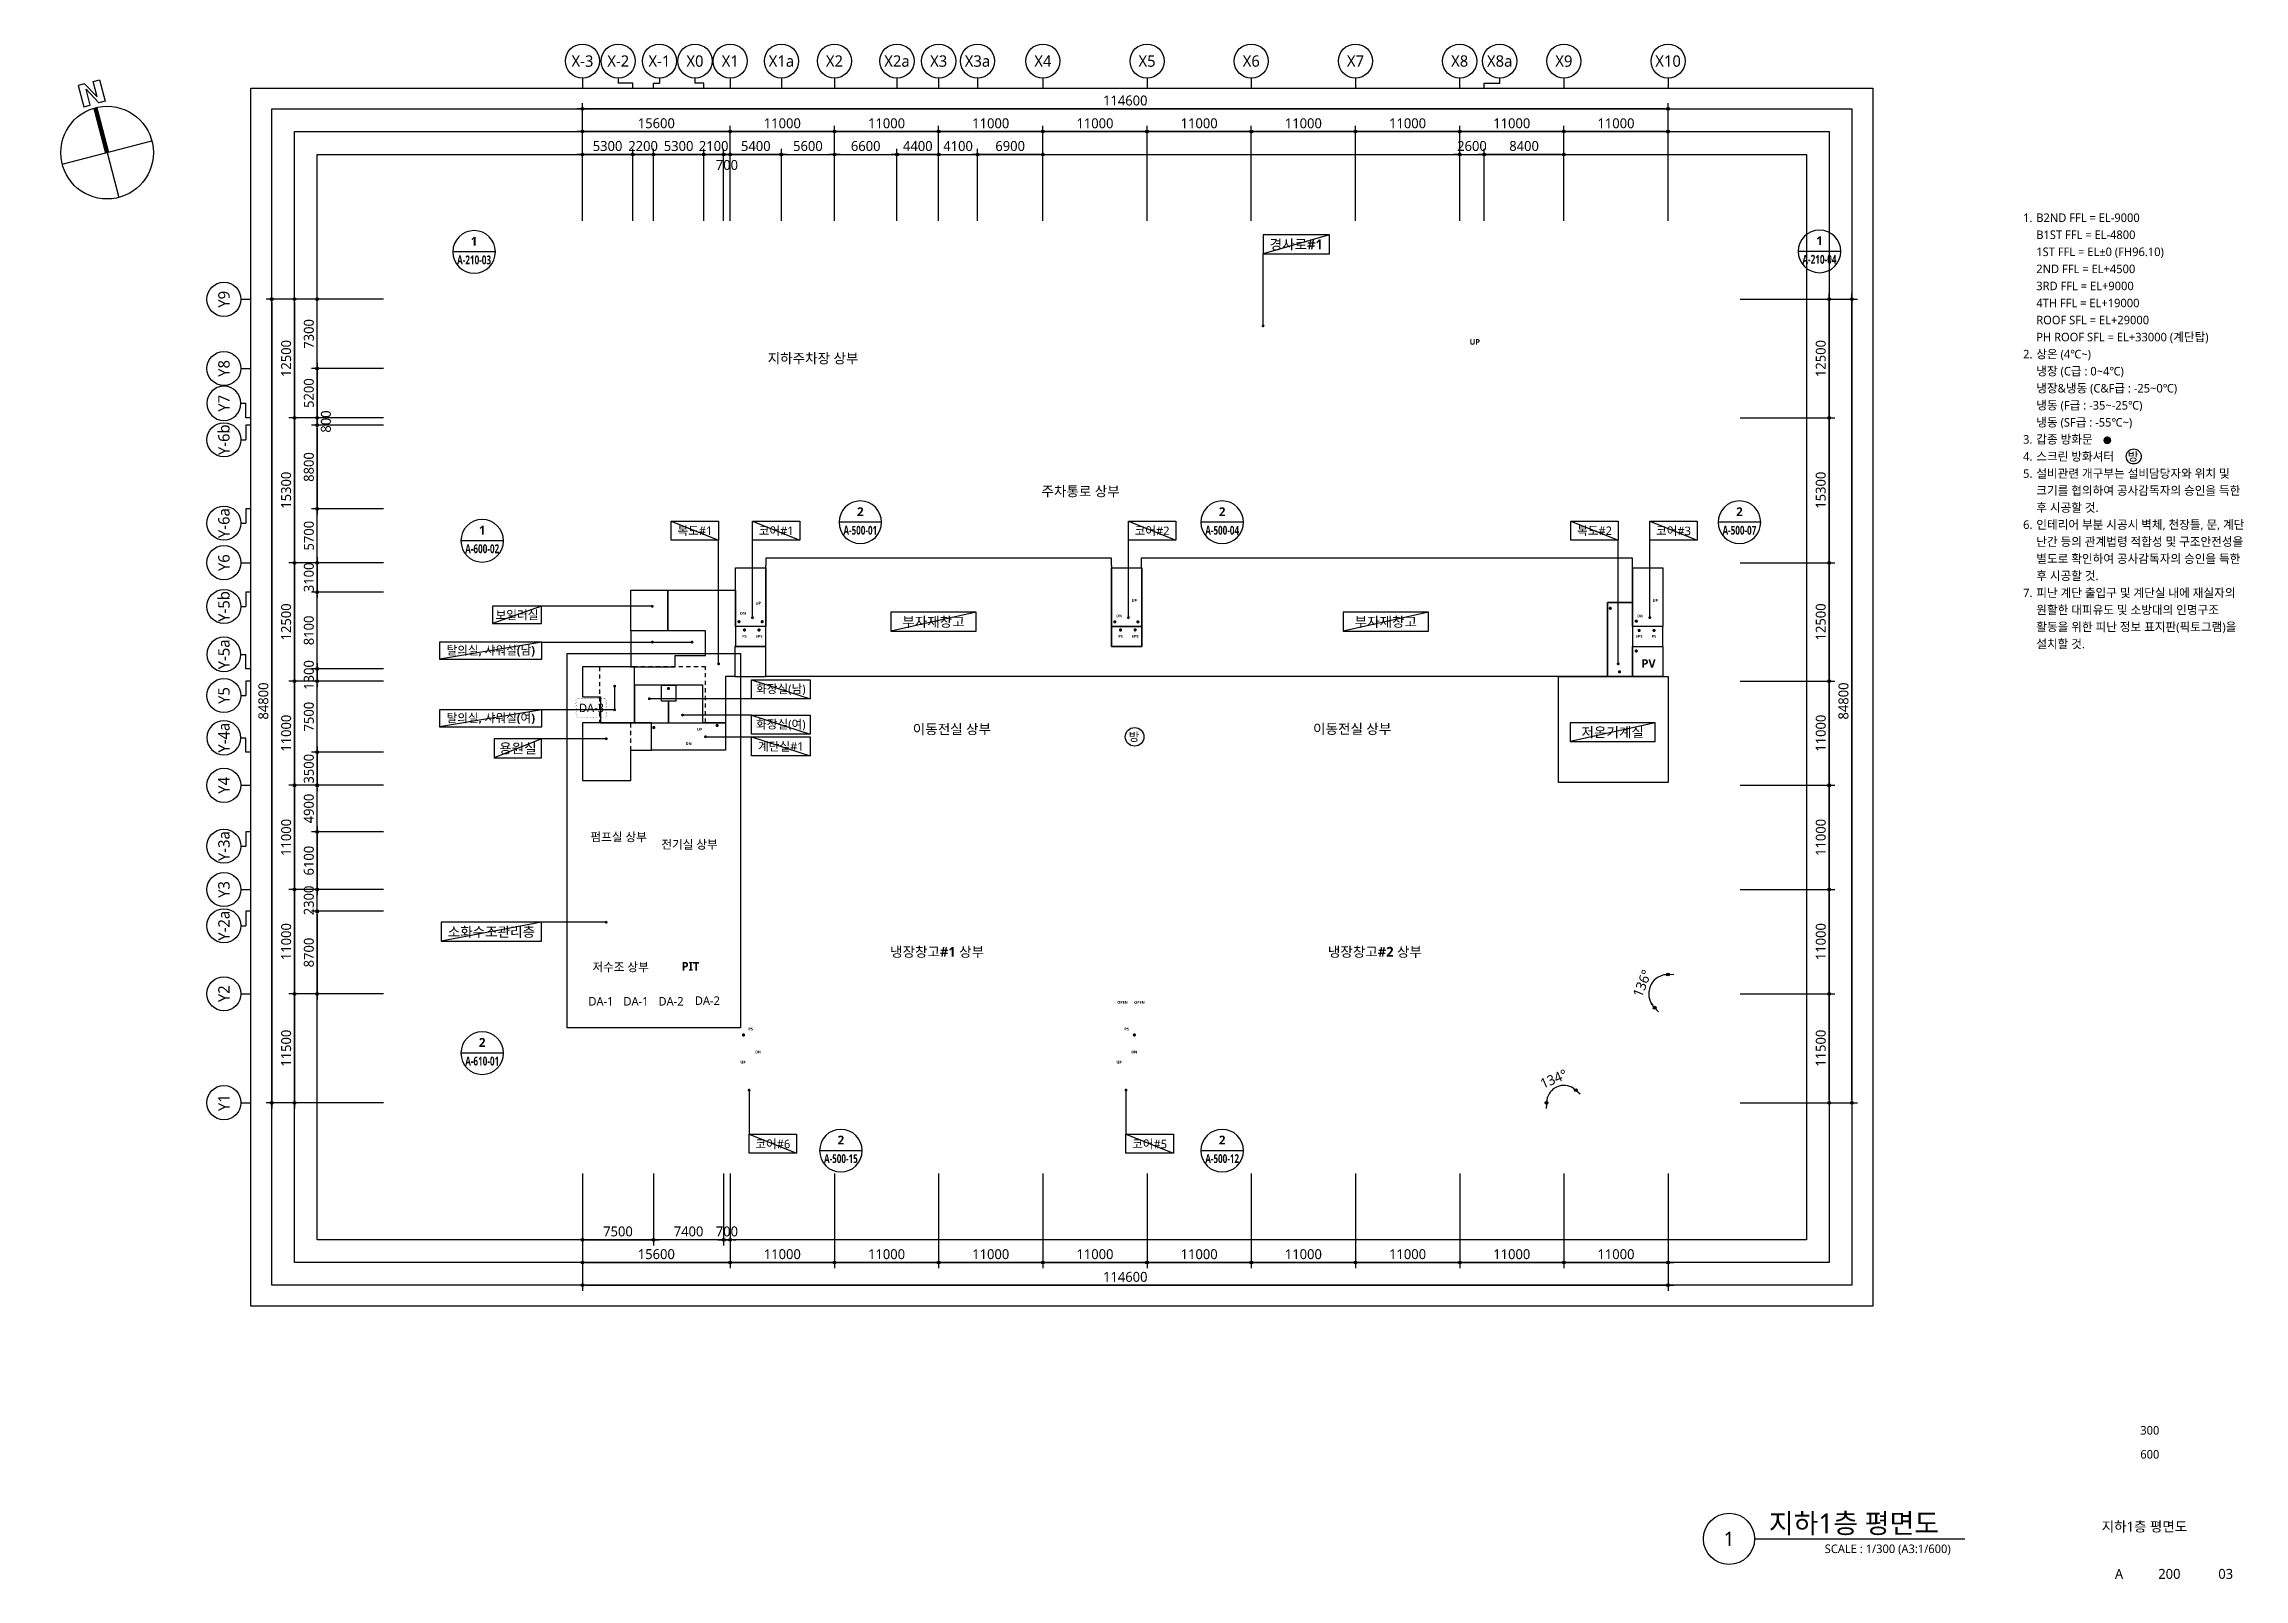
# Model space of a CAD drawing. Header units: millimetres. Extents: x -867282 to 190005487, y -1022614 to 455456909.
# Drawn here: x 514941 to 747178, y 7641 to 169666 of the extents above; entities that cross this region are included whole.
import ezdxf
from ezdxf.enums import TextEntityAlignment as Align

# ---------------------------------------------------------------- set-up
doc = ezdxf.new("R2010")
doc.units = ezdxf.units.MM
doc.header["$LTSCALE"] = 400
doc.header["$MEASUREMENT"] = 0
doc.header["$PDSIZE"] = -10
doc.linetypes.add('HID', pattern=[2, 1.1, -0.9])
doc.layers.get('0').update_dxf_attribs({"linetype": 'CONTINUOUS'})
doc.layers.get('Defpoints').update_dxf_attribs({"color": 153, "linetype": 'CONTINUOUS'})
for name, color, linetype in [('8', 8, 'CONTINUOUS'), ('A-ANNO-GRA1', 7, 'CONTINUOUS'), ('A-ANNO-NOTE', 7, 'CONTINUOUS'), ('A-ANNO-SYMB', 7, 'CONTINUOUS'), ('A-ANNO-TEXT1', 7, 'CONTINUOUS'), ('A-ANNO-TEXT2', 3, 'CONTINUOUS'), ('A-ANNO-TITL', 7, 'CONTINUOUS'), ('A-FLOR-MARK-ARCH', 1, 'CONTINUOUS'), ('A-ST-AXIS-BUB', 7, 'CONTINUOUS'), ('A-ST-AXIS-DIM', 7, 'CONTINUOUS'), ('AA-MKXS', 3, 'CONTINUOUS'), ('AA-XXXX-TXT1', 2, 'CONTINUOUS'), ('X-SEC-종$0$A-ST-AXIS-BUB', 7, 'CONTINUOUS')]:
    doc.layers.add(name, color=color, linetype=linetype)
for name, color, linetype, plot in [('A-ANNO-REV', 31, 'CONTINUOUS', False), ('Defpoint', 161, 'CONTINUOUS', False), ('면적', 210, 'CONTINUOUS', False)]:
    doc.layers.add(name, color=color, linetype=linetype, plot=plot)
doc.styles.add('2020음성 1차', font='')
doc.styles.add('SAMOO', font='romans.shx', dxfattribs={"bigfont": 'whgtxt.shx'})
doc.styles.add('SH_대대리576', font='malgun.ttf')
doc.styles.add('SH_진천_나눔', font='')
doc.styles.get('2020음성 1차').set_extended_font_data('NanumGothic', bold=True)
doc.styles.get('SH_진천_나눔').set_extended_font_data('NanumGothic', bold=True)
doc.dimstyles.new('SHP 600', dxfattribs={"dimscale": 300, "dimtxt": 3.5, "dimasz": 1, "dimexe": 2, "dimexo": 2, "dimgap": 1, "dimtad": 1, "dimdec": 0, "dimzin": 0, "dimdsep": 46, "dimtxsty": 'SH_대대리576', "dimblk": 'DIMDOT', "dimcen": 0.09, "dimclrt": 3, "dimadec": 0, "dimazin": 1, "dimtfac": 1, "dimtdec": 0, "dimtix": 1, "dimtmove": 2, "dimatfit": 0, "dimldrblk": 'DIMDOT', "dimfxl": 1, "dimtolj": 1, "dimtzin": 0, "dimarcsym": 0})

msp = doc.modelspace()

# ---------------------------------------------------------------- texts
at = {"layer": 'A-ANNO-TEXT1', "style": 'SH_대대리576'}
for s, p in [('X-3', (571781.8, 167866.3)), ('X-2', (575558.9, 167866.3)), ('X-1', (579904.7, 167866.3)), ('X0', (583658.9, 167866.3)), ('X1', (587381.8, 167866.3)), ('X1a', (592781.8, 167866.3)), ('X2', (598381.8, 167866.3)), ('X2a', (604981.8, 167866.3)), ('X3', (609381.8, 167866.3)), ('X3a', (613481.8, 167866.3)), ('X4', (620381.8, 167866.3)), ('X5', (631381.8, 167866.3)), ('X6', (642381.8, 167866.3)), ('X7', (653381.8, 167866.3)), ('X8', (664381.8, 167866.3)), ('X8a', (668604.7, 167866.3)), ('X9', (675381.8, 167866.3)), ('X10', (686381.8, 167866.3))]:
    msp.add_text(s, height=1200, dxfattribs=at).set_placement(p, align=Align.MIDDLE_CENTER)
for s, p in [('Y9', (533931.8, 142716.3)), ('Y8', (533931.8, 135416.3)), ('Y7', (533931.8, 131739.2)), ('Y-6b', (533931.8, 127893.4)), ('Y-6a', (533931.8, 119093.4)), ('Y6', (533931.8, 114916.3)), ('Y-5b', (533931.8, 110293.4)), ('Y-5a', (533931.8, 105239.2)), ('Y5', (533931.8, 100893.4)), ('Y-4a', (533931.8, 96439.2)), ('Y4', (533931.8, 91416.3)), ('Y-3a', (533931.8, 84993.4)), ('Y3', (533931.8, 80416.3)), ('Y-2a', (533931.8, 76593.4)), ('Y2', (533931.8, 69416.3)), ('Y1', (533931.8, 57916.3))]:
    msp.add_text(s, height=1200, rotation=90, dxfattribs=at).set_placement(p, align=Align.MIDDLE_CENTER)
at = {"layer": 'A-ANNO-TEXT1', "style": 'SH_진천_나눔'}
for s, height, p in [('UP', 600, (665981.8, 138216.3)), ('DN', 300, (588731.8, 109566.3)), ('UP', 300, (590331.8, 110646.3)), ('DN', 300, (628431.8, 109296.3)), ('UP', 300, (630031.8, 110916.3)), ('DN', 300, (683431.8, 109296.3)), ('UP', 300, (685031.8, 110916.3)), ('PS', 300, (588881.8, 107141.3)), ('EPS', 300, (590431.8, 107141.3)), ('PS', 300, (628581.8, 107141.3)), ('EPS', 300, (630131.8, 107141.3)), ('EPS', 300, (683331.8, 107141.3)), ('PS', 300, (684881.8, 107141.3)), ('PV', 900, (684319.5, 104281)), ('UP', 300, (584153.9, 97316.3)), ('OPEN', 300, (628794.3, 68503.8)), ('OPEN', 300, (630581.8, 68503.8)), ('PS', 300, (589531.8, 65691.3)), ('PS', 300, (629231.8, 65691.3)), ('DN', 300, (590331.8, 63266.3)), ('DN', 300, (630031.8, 63266.3)), ('UP', 300, (588731.8, 62186.3)), ('UP', 300, (628431.8, 62186.3))]:
    msp.add_text(s, height=height, dxfattribs=at).set_placement(p, align=Align.MIDDLE)
for s, height, p in [('DN', 300, (582684, 95669.5)), ('방', 900, (629448.8, 96091))]:
    msp.add_text(s, height=height, dxfattribs=at).set_placement(p)
at = {"layer": 'A-ANNO-TEXT2'}
for s, height, style, p in [('경사로#1', 1050, 'SH_진천_나눔', (647131.8, 148519.3)), ('지하주차장 상부', 1050, 'SH_진천_나눔', (596121, 136491.6)), ('주차통로 상부', 1050, 'SH_진천_나눔', (624365.4, 122468)), ('복도#1', 900, 'SH_대대리576', (583653, 118296)), ('코어#1', 900, 'SH_대대리576', (592229.1, 118296)), ('코어#2', 900, 'SH_대대리576', (631909.8, 118296)), ('복도#2', 900, 'SH_대대리576', (678617.9, 118296)), ('코어#3', 900, 'SH_대대리576', (686957.2, 118296)), ('보일러실', 900, 'SH_진천_나눔', (564868.6, 109414.3)), ('부자재창고', 1050, 'SH_진천_나눔', (608836.2, 108685.6)), ('부자재창고', 1050, 'SH_진천_나눔', (656583.3, 108685.6)), ('탈의실, 샤워실(남)', 900, 'SH_진천_나눔', (562103.9, 105633)), ('화장실(남)', 900, 'SH_대대리576', (592721.5, 101559)), ('탈의실, 샤워실(여)', 900, 'SH_진천_나눔', (562103.9, 98492.9)), ('화장실(여)', 900, 'SH_대대리576', (592721.5, 97828.7)), ('이동전실 상부', 1050, 'SH_진천_나눔', (610781.5, 97358.6)), ('이동전실 상부', 1050, 'SH_진천_나눔', (653032.5, 97382)), ('저온기계실', 1050, 'SH_진천_나눔', (680533.4, 97028.3)), ('용원실', 1050, 'SH_진천_나눔', (564968.6, 95331.9)), ('계단실#1', 900, 'SH_대대리576', (592721.5, 95542.5)), ('펌프실 상부', 900, 'SH_진천_나눔', (575608, 85979.6)), ('전기실 상부', 900, 'SH_진천_나눔', (583079, 85193.5)), ('소화수조관리층', 1050, 'SH_진천_나눔', (562168.6, 75966.3)), ('냉장창고#1 상부', 1050, 'SH_진천_나눔', (609217.3, 73856.7)), ('냉장창고#2 상부', 1050, 'SH_진천_나눔', (655434.4, 73856.7)), ('저수조 상부', 900, 'SH_진천_나눔', (575805.1, 72253.5)), ('PIT', 900, 'SH_진천_나눔', (583181.8, 72316.3)), ('코어#6', 900, 'SH_대대리576', (591873.9, 53577.4)), ('코어#5', 900, 'SH_대대리576', (631656.8, 53577.4))]:
    msp.add_text(s, height=height, dxfattribs=dict(at, style=style)).set_placement(p, align=Align.MIDDLE)
at = {"layer": 'A-ANNO-TEXT2', "style": 'SH_대대리576'}
for s, p in [('DA-3', (572731.8, 99591.3)), ('DA-1', (573731.8, 68616.3)), ('DA-1', (577431.8, 68616.3)), ('DA-2', (581131.8, 68616.3)), ('DA-2', (584968.6, 68686.9))]:
    msp.add_text(s, height=900, dxfattribs=at).set_placement(p, align=Align.MIDDLE_CENTER)
at = {"layer": 'A-ANNO-TITL', "style": 'SH_대대리576'}
for s, height, p in [('300', 900, (737235.5, 23333.4)), ('600', 900, (737235.5, 20800.2)), ('지하1층 평면도', 1050, (736670.3, 13191.8)), ('A', 1050, (733987.6, 8181.3)), ('200', 1050, (739300.8, 8181.3)), ('03', 1050, (745247.3, 8181.3))]:
    msp.add_text(s, height=height, dxfattribs=at).set_placement(p, align=Align.MIDDLE)

# ---------------------------------------------------------------- blocks, each defined once
blk = doc.blocks.new('DIMDOT')
at = {"color": 0}
blk.add_line((-2, 0), (2, 0), dxfattribs=at)
for radius in [0.5, 0.25]:
    blk.add_circle((0, 0), radius, dxfattribs=at)
blk = doc.blocks.new('*D4')
at = {"layer": 'A-ST-AXIS-DIM', "color": 0, "lineweight": -2, "transparency": 16777216}
for p, q in [((571782, 151016), (571782, 163416)), ((686082, 162816), (572082, 162816)), ((686382, 151016), (686382, 163416))]:
    blk.add_line(p, q, dxfattribs=at)
at = {"layer": 'Defpoints', "color": 0, "transparency": 16777216}
for p in [(571782, 162816), (571782, 150416), (686382, 150416)]:
    blk.add_point(p, dxfattribs=at)
at = {"layer": 'A-ST-AXIS-DIM', "color": 0, "linetype": 'ByBlock', "lineweight": -2, "transparency": 16777216, "xscale": 300, "yscale": 300, "zscale": 300, "rotation": 180}
blk.add_blockref('DIMDOT', (571782, 162816), dxfattribs=at)
at = {"layer": 'A-ST-AXIS-DIM', "color": 0, "linetype": 'ByBlock', "lineweight": -2, "transparency": 16777216, "xscale": 300, "yscale": 300, "zscale": 300}
blk.add_blockref('DIMDOT', (686382, 162816), dxfattribs=at)
at = {"layer": 'A-ST-AXIS-DIM', "color": 3, "transparency": 16777216, "insert": (629082, 163696), "char_height": 1050, "attachment_point": 5, "style": 'SH_대대리576'}
blk.add_mtext('\\A1;114600', dxfattribs=at)
blk = doc.blocks.new('*D5')
at = {"layer": 'A-ST-AXIS-DIM', "color": 0, "lineweight": -2, "transparency": 16777216}
for p, q in [((587382, 151016), (587382, 161016)), ((598082, 160416), (587682, 160416)), ((598382, 151016), (598382, 161016))]:
    blk.add_line(p, q, dxfattribs=at)
at = {"layer": 'Defpoints', "color": 0, "transparency": 16777216}
for p in [(587382, 160416), (587382, 150416), (598382, 150416)]:
    blk.add_point(p, dxfattribs=at)
at = {"layer": 'A-ST-AXIS-DIM', "color": 0, "linetype": 'ByBlock', "lineweight": -2, "transparency": 16777216, "xscale": 300, "yscale": 300, "zscale": 300, "rotation": 180}
blk.add_blockref('DIMDOT', (587382, 160416), dxfattribs=at)
at = {"layer": 'A-ST-AXIS-DIM', "color": 0, "linetype": 'ByBlock', "lineweight": -2, "transparency": 16777216, "xscale": 300, "yscale": 300, "zscale": 300}
blk.add_blockref('DIMDOT', (598382, 160416), dxfattribs=at)
at = {"layer": 'A-ST-AXIS-DIM', "color": 3, "transparency": 16777216, "insert": (592882, 161292), "char_height": 1050, "attachment_point": 5, "style": 'SH_대대리576'}
blk.add_mtext('\\A1;11000', dxfattribs=at)
blk = doc.blocks.new('*D6')
at = {"layer": 'A-ST-AXIS-DIM', "color": 0, "lineweight": -2, "transparency": 16777216}
for p, q in [((598382, 151016), (598382, 161016)), ((609082, 160416), (598682, 160416)), ((609382, 151016), (609382, 161016))]:
    blk.add_line(p, q, dxfattribs=at)
at = {"layer": 'Defpoints', "color": 0, "transparency": 16777216}
for p in [(598382, 160416), (598382, 150416), (609382, 150416)]:
    blk.add_point(p, dxfattribs=at)
at = {"layer": 'A-ST-AXIS-DIM', "color": 0, "linetype": 'ByBlock', "lineweight": -2, "transparency": 16777216, "xscale": 300, "yscale": 300, "zscale": 300, "rotation": 180}
blk.add_blockref('DIMDOT', (598382, 160416), dxfattribs=at)
at = {"layer": 'A-ST-AXIS-DIM', "color": 0, "linetype": 'ByBlock', "lineweight": -2, "transparency": 16777216, "xscale": 300, "yscale": 300, "zscale": 300}
blk.add_blockref('DIMDOT', (609382, 160416), dxfattribs=at)
at = {"layer": 'A-ST-AXIS-DIM', "color": 3, "transparency": 16777216, "insert": (603882, 161292), "char_height": 1050, "attachment_point": 5, "style": 'SH_대대리576'}
blk.add_mtext('\\A1;11000', dxfattribs=at)
blk = doc.blocks.new('*D7')
at = {"layer": 'A-ST-AXIS-DIM', "color": 0, "lineweight": -2, "transparency": 16777216}
for p, q in [((609382, 151016), (609382, 161016)), ((620082, 160416), (609682, 160416)), ((620382, 151016), (620382, 161016))]:
    blk.add_line(p, q, dxfattribs=at)
at = {"layer": 'Defpoints', "color": 0, "transparency": 16777216}
for p in [(609382, 160416), (609382, 150416), (620382, 150416)]:
    blk.add_point(p, dxfattribs=at)
at = {"layer": 'A-ST-AXIS-DIM', "color": 0, "linetype": 'ByBlock', "lineweight": -2, "transparency": 16777216, "xscale": 300, "yscale": 300, "zscale": 300, "rotation": 180}
blk.add_blockref('DIMDOT', (609382, 160416), dxfattribs=at)
at = {"layer": 'A-ST-AXIS-DIM', "color": 0, "linetype": 'ByBlock', "lineweight": -2, "transparency": 16777216, "xscale": 300, "yscale": 300, "zscale": 300}
blk.add_blockref('DIMDOT', (620382, 160416), dxfattribs=at)
at = {"layer": 'A-ST-AXIS-DIM', "color": 3, "transparency": 16777216, "insert": (614882, 161292), "char_height": 1050, "attachment_point": 5, "style": 'SH_대대리576'}
blk.add_mtext('\\A1;11000', dxfattribs=at)
blk = doc.blocks.new('*D8')
at = {"layer": 'A-ST-AXIS-DIM', "color": 0, "lineweight": -2, "transparency": 16777216}
for p, q in [((620382, 151016), (620382, 161016)), ((631082, 160416), (620682, 160416)), ((631382, 151016), (631382, 161016))]:
    blk.add_line(p, q, dxfattribs=at)
at = {"layer": 'Defpoints', "color": 0, "transparency": 16777216}
for p in [(620382, 160416), (620382, 150416), (631382, 150416)]:
    blk.add_point(p, dxfattribs=at)
at = {"layer": 'A-ST-AXIS-DIM', "color": 0, "linetype": 'ByBlock', "lineweight": -2, "transparency": 16777216, "xscale": 300, "yscale": 300, "zscale": 300, "rotation": 180}
blk.add_blockref('DIMDOT', (620382, 160416), dxfattribs=at)
at = {"layer": 'A-ST-AXIS-DIM', "color": 0, "linetype": 'ByBlock', "lineweight": -2, "transparency": 16777216, "xscale": 300, "yscale": 300, "zscale": 300}
blk.add_blockref('DIMDOT', (631382, 160416), dxfattribs=at)
at = {"layer": 'A-ST-AXIS-DIM', "color": 3, "transparency": 16777216, "insert": (625882, 161292), "char_height": 1050, "attachment_point": 5, "style": 'SH_대대리576'}
blk.add_mtext('\\A1;11000', dxfattribs=at)
blk = doc.blocks.new('*D9')
at = {"layer": 'A-ST-AXIS-DIM', "color": 0, "lineweight": -2, "transparency": 16777216}
for p, q in [((631382, 151016), (631382, 161016)), ((642082, 160416), (631682, 160416)), ((642382, 151016), (642382, 161016))]:
    blk.add_line(p, q, dxfattribs=at)
at = {"layer": 'Defpoints', "color": 0, "transparency": 16777216}
for p in [(631382, 160416), (631382, 150416), (642382, 150416)]:
    blk.add_point(p, dxfattribs=at)
at = {"layer": 'A-ST-AXIS-DIM', "color": 0, "linetype": 'ByBlock', "lineweight": -2, "transparency": 16777216, "xscale": 300, "yscale": 300, "zscale": 300, "rotation": 180}
blk.add_blockref('DIMDOT', (631382, 160416), dxfattribs=at)
at = {"layer": 'A-ST-AXIS-DIM', "color": 0, "linetype": 'ByBlock', "lineweight": -2, "transparency": 16777216, "xscale": 300, "yscale": 300, "zscale": 300}
blk.add_blockref('DIMDOT', (642382, 160416), dxfattribs=at)
at = {"layer": 'A-ST-AXIS-DIM', "color": 3, "transparency": 16777216, "insert": (636882, 161292), "char_height": 1050, "attachment_point": 5, "style": 'SH_대대리576'}
blk.add_mtext('\\A1;11000', dxfattribs=at)
blk = doc.blocks.new('*D10')
at = {"layer": 'A-ST-AXIS-DIM', "color": 0, "lineweight": -2, "transparency": 16777216}
for p, q in [((642382, 151016), (642382, 161016)), ((653082, 160416), (642682, 160416)), ((653382, 151016), (653382, 161016))]:
    blk.add_line(p, q, dxfattribs=at)
at = {"layer": 'Defpoints', "color": 0, "transparency": 16777216}
for p in [(642382, 160416), (642382, 150416), (653382, 150416)]:
    blk.add_point(p, dxfattribs=at)
at = {"layer": 'A-ST-AXIS-DIM', "color": 0, "linetype": 'ByBlock', "lineweight": -2, "transparency": 16777216, "xscale": 300, "yscale": 300, "zscale": 300, "rotation": 180}
blk.add_blockref('DIMDOT', (642382, 160416), dxfattribs=at)
at = {"layer": 'A-ST-AXIS-DIM', "color": 0, "linetype": 'ByBlock', "lineweight": -2, "transparency": 16777216, "xscale": 300, "yscale": 300, "zscale": 300}
blk.add_blockref('DIMDOT', (653382, 160416), dxfattribs=at)
at = {"layer": 'A-ST-AXIS-DIM', "color": 3, "transparency": 16777216, "insert": (647882, 161292), "char_height": 1050, "attachment_point": 5, "style": 'SH_대대리576'}
blk.add_mtext('\\A1;11000', dxfattribs=at)
blk = doc.blocks.new('*D11')
at = {"layer": 'A-ST-AXIS-DIM', "color": 0, "lineweight": -2, "transparency": 16777216}
for p, q in [((653382, 151016), (653382, 161016)), ((664082, 160416), (653682, 160416)), ((664382, 151016), (664382, 161016))]:
    blk.add_line(p, q, dxfattribs=at)
at = {"layer": 'Defpoints', "color": 0, "transparency": 16777216}
for p in [(653382, 160416), (653382, 150416), (664382, 150416)]:
    blk.add_point(p, dxfattribs=at)
at = {"layer": 'A-ST-AXIS-DIM', "color": 0, "linetype": 'ByBlock', "lineweight": -2, "transparency": 16777216, "xscale": 300, "yscale": 300, "zscale": 300, "rotation": 180}
blk.add_blockref('DIMDOT', (653382, 160416), dxfattribs=at)
at = {"layer": 'A-ST-AXIS-DIM', "color": 0, "linetype": 'ByBlock', "lineweight": -2, "transparency": 16777216, "xscale": 300, "yscale": 300, "zscale": 300}
blk.add_blockref('DIMDOT', (664382, 160416), dxfattribs=at)
at = {"layer": 'A-ST-AXIS-DIM', "color": 3, "transparency": 16777216, "insert": (658882, 161292), "char_height": 1050, "attachment_point": 5, "style": 'SH_대대리576'}
blk.add_mtext('\\A1;11000', dxfattribs=at)
blk = doc.blocks.new('*D12')
at = {"layer": 'A-ST-AXIS-DIM', "color": 0, "lineweight": -2, "transparency": 16777216}
for p, q in [((664382, 151016), (664382, 161016)), ((675082, 160416), (664682, 160416)), ((675382, 151016), (675382, 161016))]:
    blk.add_line(p, q, dxfattribs=at)
at = {"layer": 'Defpoints', "color": 0, "transparency": 16777216}
for p in [(664382, 160416), (664382, 150416), (675382, 150416)]:
    blk.add_point(p, dxfattribs=at)
at = {"layer": 'A-ST-AXIS-DIM', "color": 0, "linetype": 'ByBlock', "lineweight": -2, "transparency": 16777216, "xscale": 300, "yscale": 300, "zscale": 300, "rotation": 180}
blk.add_blockref('DIMDOT', (664382, 160416), dxfattribs=at)
at = {"layer": 'A-ST-AXIS-DIM', "color": 0, "linetype": 'ByBlock', "lineweight": -2, "transparency": 16777216, "xscale": 300, "yscale": 300, "zscale": 300}
blk.add_blockref('DIMDOT', (675382, 160416), dxfattribs=at)
at = {"layer": 'A-ST-AXIS-DIM', "color": 3, "transparency": 16777216, "insert": (669882, 161292), "char_height": 1050, "attachment_point": 5, "style": 'SH_대대리576'}
blk.add_mtext('\\A1;11000', dxfattribs=at)
blk = doc.blocks.new('*D13')
at = {"layer": 'A-ST-AXIS-DIM', "color": 0, "lineweight": -2, "transparency": 16777216}
for p, q in [((675382, 151016), (675382, 161016)), ((686082, 160416), (675682, 160416)), ((686382, 151016), (686382, 161016))]:
    blk.add_line(p, q, dxfattribs=at)
at = {"layer": 'Defpoints', "color": 0, "transparency": 16777216}
for p in [(675382, 160416), (675382, 150416), (686382, 150416)]:
    blk.add_point(p, dxfattribs=at)
at = {"layer": 'A-ST-AXIS-DIM', "color": 0, "linetype": 'ByBlock', "lineweight": -2, "transparency": 16777216, "xscale": 300, "yscale": 300, "zscale": 300, "rotation": 180}
blk.add_blockref('DIMDOT', (675382, 160416), dxfattribs=at)
at = {"layer": 'A-ST-AXIS-DIM', "color": 0, "linetype": 'ByBlock', "lineweight": -2, "transparency": 16777216, "xscale": 300, "yscale": 300, "zscale": 300}
blk.add_blockref('DIMDOT', (686382, 160416), dxfattribs=at)
at = {"layer": 'A-ST-AXIS-DIM', "color": 3, "transparency": 16777216, "insert": (680882, 161292), "char_height": 1050, "attachment_point": 5, "style": 'SH_대대리576'}
blk.add_mtext('\\A1;11000', dxfattribs=at)
blk = doc.blocks.new('*D14')
at = {"layer": 'A-ST-AXIS-DIM', "color": 0, "lineweight": -2, "transparency": 16777216}
for p, q in [((571782, 151016), (571782, 161016)), ((587082, 160416), (572082, 160416)), ((587382, 151016), (587382, 161016))]:
    blk.add_line(p, q, dxfattribs=at)
at = {"layer": 'Defpoints', "color": 0, "transparency": 16777216}
for p in [(571782, 160416), (571782, 150416), (587382, 150416)]:
    blk.add_point(p, dxfattribs=at)
at = {"layer": 'A-ST-AXIS-DIM', "color": 0, "linetype": 'ByBlock', "lineweight": -2, "transparency": 16777216, "xscale": 300, "yscale": 300, "zscale": 300, "rotation": 180}
blk.add_blockref('DIMDOT', (571782, 160416), dxfattribs=at)
at = {"layer": 'A-ST-AXIS-DIM', "color": 0, "linetype": 'ByBlock', "lineweight": -2, "transparency": 16777216, "xscale": 300, "yscale": 300, "zscale": 300}
blk.add_blockref('DIMDOT', (587382, 160416), dxfattribs=at)
at = {"layer": 'A-ST-AXIS-DIM', "color": 3, "transparency": 16777216, "insert": (579582, 161296), "char_height": 1050, "attachment_point": 5, "style": 'SH_대대리576'}
blk.add_mtext('\\A1;15600', dxfattribs=at)
blk = doc.blocks.new('*D67')
at = {"layer": 'A-ST-AXIS-DIM', "color": 0, "lineweight": -2, "transparency": 16777216}
for p, q in [((550782, 142716), (538382, 142716)), ((538982, 142416), (538982, 58216)), ((550782, 57916), (538382, 57916))]:
    blk.add_line(p, q, dxfattribs=at)
at = {"layer": 'Defpoints', "color": 0, "transparency": 16777216}
for p in [(551382, 142716), (538982, 57916), (551382, 57916)]:
    blk.add_point(p, dxfattribs=at)
at = {"layer": 'A-ST-AXIS-DIM', "color": 0, "linetype": 'ByBlock', "lineweight": -2, "transparency": 16777216, "xscale": 300, "yscale": 300, "zscale": 300}
for p, rotation in [((538982, 142716), 90), ((538982, 57916), 270)]:
    blk.add_blockref('DIMDOT', p, dxfattribs=dict(at, rotation=rotation))
at = {"layer": 'A-ST-AXIS-DIM', "color": 3, "transparency": 16777216, "insert": (538102, 100316), "char_height": 1050, "attachment_point": 5, "rotation": 90, "style": 'SH_대대리576'}
blk.add_mtext('\\A1;84800', dxfattribs=at)
blk = doc.blocks.new('*D68')
at = {"layer": 'A-ST-AXIS-DIM', "color": 0, "lineweight": -2, "transparency": 16777216}
for p, q in [((550782, 69416), (540782, 69416)), ((541382, 69116), (541382, 58216)), ((550782, 57916), (540782, 57916))]:
    blk.add_line(p, q, dxfattribs=at)
at = {"layer": 'Defpoints', "color": 0, "transparency": 16777216}
for p in [(551382, 69416), (541382, 57916), (551382, 57916)]:
    blk.add_point(p, dxfattribs=at)
at = {"layer": 'A-ST-AXIS-DIM', "color": 0, "linetype": 'ByBlock', "lineweight": -2, "transparency": 16777216, "xscale": 300, "yscale": 300, "zscale": 300}
for p, rotation in [((541382, 69416), 90), ((541382, 57916), 270)]:
    blk.add_blockref('DIMDOT', p, dxfattribs=dict(at, rotation=rotation))
at = {"layer": 'A-ST-AXIS-DIM', "color": 3, "transparency": 16777216, "insert": (540505, 63666), "char_height": 1050, "attachment_point": 5, "rotation": 90, "style": 'SH_대대리576'}
blk.add_mtext('\\A1;11500', dxfattribs=at)
blk = doc.blocks.new('*D69')
at = {"layer": 'A-ST-AXIS-DIM', "color": 0, "lineweight": -2, "transparency": 16777216}
for p, q in [((550782, 80416), (540782, 80416)), ((541382, 80116), (541382, 69716)), ((550782, 69416), (540782, 69416))]:
    blk.add_line(p, q, dxfattribs=at)
at = {"layer": 'Defpoints', "color": 0, "transparency": 16777216}
for p in [(551382, 80416), (541382, 69416), (551382, 69416)]:
    blk.add_point(p, dxfattribs=at)
at = {"layer": 'A-ST-AXIS-DIM', "color": 0, "linetype": 'ByBlock', "lineweight": -2, "transparency": 16777216, "xscale": 300, "yscale": 300, "zscale": 300}
for p, rotation in [((541382, 80416), 90), ((541382, 69416), 270)]:
    blk.add_blockref('DIMDOT', p, dxfattribs=dict(at, rotation=rotation))
at = {"layer": 'A-ST-AXIS-DIM', "color": 3, "transparency": 16777216, "insert": (540506, 74916), "char_height": 1050, "attachment_point": 5, "rotation": 90, "style": 'SH_대대리576'}
blk.add_mtext('\\A1;11000', dxfattribs=at)
blk = doc.blocks.new('*D70')
at = {"layer": 'A-ST-AXIS-DIM', "color": 0, "lineweight": -2, "transparency": 16777216}
for p, q in [((550782, 91416), (540782, 91416)), ((541382, 91116), (541382, 80716)), ((550782, 80416), (540782, 80416))]:
    blk.add_line(p, q, dxfattribs=at)
at = {"layer": 'Defpoints', "color": 0, "transparency": 16777216}
for p in [(551382, 91416), (541382, 80416), (551382, 80416)]:
    blk.add_point(p, dxfattribs=at)
at = {"layer": 'A-ST-AXIS-DIM', "color": 0, "linetype": 'ByBlock', "lineweight": -2, "transparency": 16777216, "xscale": 300, "yscale": 300, "zscale": 300}
for p, rotation in [((541382, 91416), 90), ((541382, 80416), 270)]:
    blk.add_blockref('DIMDOT', p, dxfattribs=dict(at, rotation=rotation))
at = {"layer": 'A-ST-AXIS-DIM', "color": 3, "transparency": 16777216, "insert": (540506, 85916), "char_height": 1050, "attachment_point": 5, "rotation": 90, "style": 'SH_대대리576'}
blk.add_mtext('\\A1;11000', dxfattribs=at)
blk = doc.blocks.new('*D71')
at = {"layer": 'A-ST-AXIS-DIM', "color": 0, "lineweight": -2, "transparency": 16777216}
for p, q in [((550782, 102416), (540782, 102416)), ((541382, 102116), (541382, 91716)), ((550782, 91416), (540782, 91416))]:
    blk.add_line(p, q, dxfattribs=at)
at = {"layer": 'Defpoints', "color": 0, "transparency": 16777216}
for p in [(551382, 102416), (541382, 91416), (551382, 91416)]:
    blk.add_point(p, dxfattribs=at)
at = {"layer": 'A-ST-AXIS-DIM', "color": 0, "linetype": 'ByBlock', "lineweight": -2, "transparency": 16777216, "xscale": 300, "yscale": 300, "zscale": 300}
for p, rotation in [((541382, 102416), 90), ((541382, 91416), 270)]:
    blk.add_blockref('DIMDOT', p, dxfattribs=dict(at, rotation=rotation))
at = {"layer": 'A-ST-AXIS-DIM', "color": 3, "transparency": 16777216, "insert": (540506, 96916), "char_height": 1050, "attachment_point": 5, "rotation": 90, "style": 'SH_대대리576'}
blk.add_mtext('\\A1;11000', dxfattribs=at)
blk = doc.blocks.new('*D72')
at = {"layer": 'A-ST-AXIS-DIM', "color": 0, "lineweight": -2, "transparency": 16777216}
for p, q in [((550782, 114916), (540782, 114916)), ((541382, 114616), (541382, 102716)), ((550782, 102416), (540782, 102416))]:
    blk.add_line(p, q, dxfattribs=at)
at = {"layer": 'Defpoints', "color": 0, "transparency": 16777216}
for p in [(551382, 114916), (541382, 102416), (551382, 102416)]:
    blk.add_point(p, dxfattribs=at)
at = {"layer": 'A-ST-AXIS-DIM', "color": 0, "linetype": 'ByBlock', "lineweight": -2, "transparency": 16777216, "xscale": 300, "yscale": 300, "zscale": 300}
for p, rotation in [((541382, 114916), 90), ((541382, 102416), 270)]:
    blk.add_blockref('DIMDOT', p, dxfattribs=dict(at, rotation=rotation))
at = {"layer": 'A-ST-AXIS-DIM', "color": 3, "transparency": 16777216, "insert": (540503, 108666), "char_height": 1050, "attachment_point": 5, "rotation": 90, "style": 'SH_대대리576'}
blk.add_mtext('\\A1;12500', dxfattribs=at)
blk = doc.blocks.new('*D73')
at = {"layer": 'A-ST-AXIS-DIM', "color": 0, "lineweight": -2, "transparency": 16777216}
for p, q in [((550782, 130216), (540782, 130216)), ((541382, 129916), (541382, 115216)), ((550782, 114916), (540782, 114916))]:
    blk.add_line(p, q, dxfattribs=at)
at = {"layer": 'Defpoints', "color": 0, "transparency": 16777216}
for p in [(551382, 130216), (541382, 114916), (551382, 114916)]:
    blk.add_point(p, dxfattribs=at)
at = {"layer": 'A-ST-AXIS-DIM', "color": 0, "linetype": 'ByBlock', "lineweight": -2, "transparency": 16777216, "xscale": 300, "yscale": 300, "zscale": 300}
for p, rotation in [((541382, 130216), 90), ((541382, 114916), 270)]:
    blk.add_blockref('DIMDOT', p, dxfattribs=dict(at, rotation=rotation))
at = {"layer": 'A-ST-AXIS-DIM', "color": 3, "transparency": 16777216, "insert": (540502, 122566), "char_height": 1050, "attachment_point": 5, "rotation": 90, "style": 'SH_대대리576'}
blk.add_mtext('\\A1;15300', dxfattribs=at)
blk = doc.blocks.new('*D74')
at = {"layer": 'A-ST-AXIS-DIM', "color": 0, "lineweight": -2, "transparency": 16777216}
for p, q in [((550782, 142716), (540782, 142716)), ((541382, 142416), (541382, 130516)), ((550782, 130216), (540782, 130216))]:
    blk.add_line(p, q, dxfattribs=at)
at = {"layer": 'Defpoints', "color": 0, "transparency": 16777216}
for p in [(551382, 142716), (541382, 130216), (551382, 130216)]:
    blk.add_point(p, dxfattribs=at)
at = {"layer": 'A-ST-AXIS-DIM', "color": 0, "linetype": 'ByBlock', "lineweight": -2, "transparency": 16777216, "xscale": 300, "yscale": 300, "zscale": 300}
for p, rotation in [((541382, 142716), 90), ((541382, 130216), 270)]:
    blk.add_blockref('DIMDOT', p, dxfattribs=dict(at, rotation=rotation))
at = {"layer": 'A-ST-AXIS-DIM', "color": 3, "transparency": 16777216, "insert": (540503, 136466), "char_height": 1050, "attachment_point": 5, "rotation": 90, "style": 'SH_대대리576'}
blk.add_mtext('\\A1;12500', dxfattribs=at)
blk = doc.blocks.new('*D163')
at = {"layer": 'A-ST-AXIS-DIM', "color": 0, "lineweight": -2, "transparency": 16777216}
for p, q in [((693982, 142716), (703982, 142716)), ((703382, 130516), (703382, 142416)), ((693982, 130216), (703982, 130216))]:
    blk.add_line(p, q, dxfattribs=at)
at = {"layer": 'Defpoints', "color": 0, "transparency": 16777216}
for p in [(693382, 142716), (703382, 142716), (693382, 130216)]:
    blk.add_point(p, dxfattribs=at)
at = {"layer": 'A-ST-AXIS-DIM', "color": 0, "linetype": 'ByBlock', "lineweight": -2, "transparency": 16777216, "xscale": 300, "yscale": 300, "zscale": 300}
for p, rotation in [((703382, 142716), 90), ((703382, 130216), 270)]:
    blk.add_blockref('DIMDOT', p, dxfattribs=dict(at, rotation=rotation))
at = {"layer": 'A-ST-AXIS-DIM', "color": 3, "transparency": 16777216, "insert": (702503, 136466), "char_height": 1050, "attachment_point": 5, "rotation": 90, "style": 'SH_대대리576'}
blk.add_mtext('\\A1;12500', dxfattribs=at)
blk = doc.blocks.new('*D164')
at = {"layer": 'A-ST-AXIS-DIM', "color": 0, "lineweight": -2, "transparency": 16777216}
for p, q in [((693982, 130216), (703982, 130216)), ((703382, 115216), (703382, 129916)), ((693982, 114916), (703982, 114916))]:
    blk.add_line(p, q, dxfattribs=at)
at = {"layer": 'Defpoints', "color": 0, "transparency": 16777216}
for p in [(693382, 130216), (703382, 130216), (693382, 114916)]:
    blk.add_point(p, dxfattribs=at)
at = {"layer": 'A-ST-AXIS-DIM', "color": 0, "linetype": 'ByBlock', "lineweight": -2, "transparency": 16777216, "xscale": 300, "yscale": 300, "zscale": 300}
for p, rotation in [((703382, 130216), 90), ((703382, 114916), 270)]:
    blk.add_blockref('DIMDOT', p, dxfattribs=dict(at, rotation=rotation))
at = {"layer": 'A-ST-AXIS-DIM', "color": 3, "transparency": 16777216, "insert": (702502, 122566), "char_height": 1050, "attachment_point": 5, "rotation": 90, "style": 'SH_대대리576'}
blk.add_mtext('\\A1;15300', dxfattribs=at)
blk = doc.blocks.new('*D165')
at = {"layer": 'A-ST-AXIS-DIM', "color": 0, "lineweight": -2, "transparency": 16777216}
for p, q in [((693982, 114916), (703982, 114916)), ((703382, 102716), (703382, 114616)), ((693982, 102416), (703982, 102416))]:
    blk.add_line(p, q, dxfattribs=at)
at = {"layer": 'Defpoints', "color": 0, "transparency": 16777216}
for p in [(693382, 114916), (703382, 114916), (693382, 102416)]:
    blk.add_point(p, dxfattribs=at)
at = {"layer": 'A-ST-AXIS-DIM', "color": 0, "linetype": 'ByBlock', "lineweight": -2, "transparency": 16777216, "xscale": 300, "yscale": 300, "zscale": 300}
for p, rotation in [((703382, 114916), 90), ((703382, 102416), 270)]:
    blk.add_blockref('DIMDOT', p, dxfattribs=dict(at, rotation=rotation))
at = {"layer": 'A-ST-AXIS-DIM', "color": 3, "transparency": 16777216, "insert": (702503, 108666), "char_height": 1050, "attachment_point": 5, "rotation": 90, "style": 'SH_대대리576'}
blk.add_mtext('\\A1;12500', dxfattribs=at)
blk = doc.blocks.new('*D166')
at = {"layer": 'A-ST-AXIS-DIM', "color": 0, "lineweight": -2, "transparency": 16777216}
for p, q in [((693982, 102416), (703982, 102416)), ((703382, 91716), (703382, 102116)), ((693982, 91416), (703982, 91416))]:
    blk.add_line(p, q, dxfattribs=at)
at = {"layer": 'Defpoints', "color": 0, "transparency": 16777216}
for p in [(693382, 102416), (703382, 102416), (693382, 91416)]:
    blk.add_point(p, dxfattribs=at)
at = {"layer": 'A-ST-AXIS-DIM', "color": 0, "linetype": 'ByBlock', "lineweight": -2, "transparency": 16777216, "xscale": 300, "yscale": 300, "zscale": 300}
for p, rotation in [((703382, 102416), 90), ((703382, 91416), 270)]:
    blk.add_blockref('DIMDOT', p, dxfattribs=dict(at, rotation=rotation))
at = {"layer": 'A-ST-AXIS-DIM', "color": 3, "transparency": 16777216, "insert": (702506, 96916), "char_height": 1050, "attachment_point": 5, "rotation": 90, "style": 'SH_대대리576'}
blk.add_mtext('\\A1;11000', dxfattribs=at)
blk = doc.blocks.new('*D167')
at = {"layer": 'A-ST-AXIS-DIM', "color": 0, "lineweight": -2, "transparency": 16777216}
for p, q in [((693982, 91416), (703982, 91416)), ((703382, 80716), (703382, 91116)), ((693982, 80416), (703982, 80416))]:
    blk.add_line(p, q, dxfattribs=at)
at = {"layer": 'Defpoints', "color": 0, "transparency": 16777216}
for p in [(693382, 91416), (703382, 91416), (693382, 80416)]:
    blk.add_point(p, dxfattribs=at)
at = {"layer": 'A-ST-AXIS-DIM', "color": 0, "linetype": 'ByBlock', "lineweight": -2, "transparency": 16777216, "xscale": 300, "yscale": 300, "zscale": 300}
for p, rotation in [((703382, 91416), 90), ((703382, 80416), 270)]:
    blk.add_blockref('DIMDOT', p, dxfattribs=dict(at, rotation=rotation))
at = {"layer": 'A-ST-AXIS-DIM', "color": 3, "transparency": 16777216, "insert": (702506, 85916), "char_height": 1050, "attachment_point": 5, "rotation": 90, "style": 'SH_대대리576'}
blk.add_mtext('\\A1;11000', dxfattribs=at)
blk = doc.blocks.new('*D168')
at = {"layer": 'A-ST-AXIS-DIM', "color": 0, "lineweight": -2, "transparency": 16777216}
for p, q in [((693982, 80416), (703982, 80416)), ((703382, 69716), (703382, 80116)), ((693982, 69416), (703982, 69416))]:
    blk.add_line(p, q, dxfattribs=at)
at = {"layer": 'Defpoints', "color": 0, "transparency": 16777216}
for p in [(693382, 80416), (703382, 80416), (693382, 69416)]:
    blk.add_point(p, dxfattribs=at)
at = {"layer": 'A-ST-AXIS-DIM', "color": 0, "linetype": 'ByBlock', "lineweight": -2, "transparency": 16777216, "xscale": 300, "yscale": 300, "zscale": 300}
for p, rotation in [((703382, 80416), 90), ((703382, 69416), 270)]:
    blk.add_blockref('DIMDOT', p, dxfattribs=dict(at, rotation=rotation))
at = {"layer": 'A-ST-AXIS-DIM', "color": 3, "transparency": 16777216, "insert": (702506, 74916), "char_height": 1050, "attachment_point": 5, "rotation": 90, "style": 'SH_대대리576'}
blk.add_mtext('\\A1;11000', dxfattribs=at)
blk = doc.blocks.new('*D169')
at = {"layer": 'A-ST-AXIS-DIM', "color": 0, "lineweight": -2, "transparency": 16777216}
for p, q in [((693982, 69416), (703982, 69416)), ((703382, 58216), (703382, 69116)), ((693982, 57916), (703982, 57916))]:
    blk.add_line(p, q, dxfattribs=at)
at = {"layer": 'Defpoints', "color": 0, "transparency": 16777216}
for p in [(693382, 69416), (703382, 69416), (693382, 57916)]:
    blk.add_point(p, dxfattribs=at)
at = {"layer": 'A-ST-AXIS-DIM', "color": 0, "linetype": 'ByBlock', "lineweight": -2, "transparency": 16777216, "xscale": 300, "yscale": 300, "zscale": 300}
for p, rotation in [((703382, 69416), 90), ((703382, 57916), 270)]:
    blk.add_blockref('DIMDOT', p, dxfattribs=dict(at, rotation=rotation))
at = {"layer": 'A-ST-AXIS-DIM', "color": 3, "transparency": 16777216, "insert": (702505, 63666), "char_height": 1050, "attachment_point": 5, "rotation": 90, "style": 'SH_대대리576'}
blk.add_mtext('\\A1;11500', dxfattribs=at)
blk = doc.blocks.new('*D170')
at = {"layer": 'A-ST-AXIS-DIM', "color": 0, "lineweight": -2, "transparency": 16777216}
for p, q in [((693982, 142716), (706382, 142716)), ((705782, 58216), (705782, 142416)), ((693982, 57916), (706382, 57916))]:
    blk.add_line(p, q, dxfattribs=at)
at = {"layer": 'Defpoints', "color": 0, "transparency": 16777216}
for p in [(693382, 142716), (705782, 142716), (693382, 57916)]:
    blk.add_point(p, dxfattribs=at)
at = {"layer": 'A-ST-AXIS-DIM', "color": 0, "linetype": 'ByBlock', "lineweight": -2, "transparency": 16777216, "xscale": 300, "yscale": 300, "zscale": 300}
for p, rotation in [((705782, 142716), 90), ((705782, 57916), 270)]:
    blk.add_blockref('DIMDOT', p, dxfattribs=dict(at, rotation=rotation))
at = {"layer": 'A-ST-AXIS-DIM', "color": 3, "transparency": 16777216, "insert": (704902, 100316), "char_height": 1050, "attachment_point": 5, "rotation": 90, "style": 'SH_대대리576'}
blk.add_mtext('\\A1;84800', dxfattribs=at)
blk = doc.blocks.new('*D171')
at = {"layer": 'A-ST-AXIS-DIM', "color": 0, "lineweight": -2, "transparency": 16777216}
for p, q in [((571782, 50445), (571782, 40445)), ((587382, 50445), (587382, 40445)), ((572082, 41045), (587082, 41045))]:
    blk.add_line(p, q, dxfattribs=at)
at = {"layer": 'Defpoints', "color": 0, "transparency": 16777216}
for p in [(571782, 51045), (587382, 51045), (587382, 41045)]:
    blk.add_point(p, dxfattribs=at)
at = {"layer": 'A-ST-AXIS-DIM', "color": 0, "linetype": 'ByBlock', "lineweight": -2, "transparency": 16777216, "xscale": 300, "yscale": 300, "zscale": 300, "rotation": 180}
blk.add_blockref('DIMDOT', (571782, 41045), dxfattribs=at)
at = {"layer": 'A-ST-AXIS-DIM', "color": 0, "linetype": 'ByBlock', "lineweight": -2, "transparency": 16777216, "xscale": 300, "yscale": 300, "zscale": 300}
blk.add_blockref('DIMDOT', (587382, 41045), dxfattribs=at)
at = {"layer": 'A-ST-AXIS-DIM', "color": 3, "transparency": 16777216, "insert": (579582, 41924), "char_height": 1050, "attachment_point": 5, "style": 'SH_대대리576'}
blk.add_mtext('\\A1;15600', dxfattribs=at)
blk = doc.blocks.new('*D172')
at = {"layer": 'A-ST-AXIS-DIM', "color": 0, "lineweight": -2, "transparency": 16777216}
for p, q in [((587382, 50445), (587382, 40445)), ((598382, 50445), (598382, 40445)), ((587682, 41045), (598082, 41045))]:
    blk.add_line(p, q, dxfattribs=at)
at = {"layer": 'Defpoints', "color": 0, "transparency": 16777216}
for p in [(587382, 51045), (598382, 51045), (598382, 41045)]:
    blk.add_point(p, dxfattribs=at)
at = {"layer": 'A-ST-AXIS-DIM', "color": 0, "linetype": 'ByBlock', "lineweight": -2, "transparency": 16777216, "xscale": 300, "yscale": 300, "zscale": 300, "rotation": 180}
blk.add_blockref('DIMDOT', (587382, 41045), dxfattribs=at)
at = {"layer": 'A-ST-AXIS-DIM', "color": 0, "linetype": 'ByBlock', "lineweight": -2, "transparency": 16777216, "xscale": 300, "yscale": 300, "zscale": 300}
blk.add_blockref('DIMDOT', (598382, 41045), dxfattribs=at)
at = {"layer": 'A-ST-AXIS-DIM', "color": 3, "transparency": 16777216, "insert": (592882, 41921), "char_height": 1050, "attachment_point": 5, "style": 'SH_대대리576'}
blk.add_mtext('\\A1;11000', dxfattribs=at)
blk = doc.blocks.new('*D173')
at = {"layer": 'A-ST-AXIS-DIM', "color": 0, "lineweight": -2, "transparency": 16777216}
for p, q in [((598382, 50445), (598382, 40445)), ((609382, 50445), (609382, 40445)), ((598682, 41045), (609082, 41045))]:
    blk.add_line(p, q, dxfattribs=at)
at = {"layer": 'Defpoints', "color": 0, "transparency": 16777216}
for p in [(598382, 51045), (609382, 51045), (609382, 41045)]:
    blk.add_point(p, dxfattribs=at)
at = {"layer": 'A-ST-AXIS-DIM', "color": 0, "linetype": 'ByBlock', "lineweight": -2, "transparency": 16777216, "xscale": 300, "yscale": 300, "zscale": 300, "rotation": 180}
blk.add_blockref('DIMDOT', (598382, 41045), dxfattribs=at)
at = {"layer": 'A-ST-AXIS-DIM', "color": 0, "linetype": 'ByBlock', "lineweight": -2, "transparency": 16777216, "xscale": 300, "yscale": 300, "zscale": 300}
blk.add_blockref('DIMDOT', (609382, 41045), dxfattribs=at)
at = {"layer": 'A-ST-AXIS-DIM', "color": 3, "transparency": 16777216, "insert": (603882, 41921), "char_height": 1050, "attachment_point": 5, "style": 'SH_대대리576'}
blk.add_mtext('\\A1;11000', dxfattribs=at)
blk = doc.blocks.new('*D174')
at = {"layer": 'A-ST-AXIS-DIM', "color": 0, "lineweight": -2, "transparency": 16777216}
for p, q in [((609382, 50445), (609382, 40445)), ((620382, 50445), (620382, 40445)), ((609682, 41045), (620082, 41045))]:
    blk.add_line(p, q, dxfattribs=at)
at = {"layer": 'Defpoints', "color": 0, "transparency": 16777216}
for p in [(609382, 51045), (620382, 51045), (620382, 41045)]:
    blk.add_point(p, dxfattribs=at)
at = {"layer": 'A-ST-AXIS-DIM', "color": 0, "linetype": 'ByBlock', "lineweight": -2, "transparency": 16777216, "xscale": 300, "yscale": 300, "zscale": 300, "rotation": 180}
blk.add_blockref('DIMDOT', (609382, 41045), dxfattribs=at)
at = {"layer": 'A-ST-AXIS-DIM', "color": 0, "linetype": 'ByBlock', "lineweight": -2, "transparency": 16777216, "xscale": 300, "yscale": 300, "zscale": 300}
blk.add_blockref('DIMDOT', (620382, 41045), dxfattribs=at)
at = {"layer": 'A-ST-AXIS-DIM', "color": 3, "transparency": 16777216, "insert": (614882, 41921), "char_height": 1050, "attachment_point": 5, "style": 'SH_대대리576'}
blk.add_mtext('\\A1;11000', dxfattribs=at)
blk = doc.blocks.new('*D175')
at = {"layer": 'A-ST-AXIS-DIM', "color": 0, "lineweight": -2, "transparency": 16777216}
for p, q in [((620382, 50445), (620382, 40445)), ((631382, 50445), (631382, 40445)), ((620682, 41045), (631082, 41045))]:
    blk.add_line(p, q, dxfattribs=at)
at = {"layer": 'Defpoints', "color": 0, "transparency": 16777216}
for p in [(620382, 51045), (631382, 51045), (631382, 41045)]:
    blk.add_point(p, dxfattribs=at)
at = {"layer": 'A-ST-AXIS-DIM', "color": 0, "linetype": 'ByBlock', "lineweight": -2, "transparency": 16777216, "xscale": 300, "yscale": 300, "zscale": 300, "rotation": 180}
blk.add_blockref('DIMDOT', (620382, 41045), dxfattribs=at)
at = {"layer": 'A-ST-AXIS-DIM', "color": 0, "linetype": 'ByBlock', "lineweight": -2, "transparency": 16777216, "xscale": 300, "yscale": 300, "zscale": 300}
blk.add_blockref('DIMDOT', (631382, 41045), dxfattribs=at)
at = {"layer": 'A-ST-AXIS-DIM', "color": 3, "transparency": 16777216, "insert": (625882, 41921), "char_height": 1050, "attachment_point": 5, "style": 'SH_대대리576'}
blk.add_mtext('\\A1;11000', dxfattribs=at)
blk = doc.blocks.new('*D176')
at = {"layer": 'A-ST-AXIS-DIM', "color": 0, "lineweight": -2, "transparency": 16777216}
for p, q in [((631382, 50445), (631382, 40445)), ((642382, 50445), (642382, 40445)), ((631682, 41045), (642082, 41045))]:
    blk.add_line(p, q, dxfattribs=at)
at = {"layer": 'Defpoints', "color": 0, "transparency": 16777216}
for p in [(631382, 51045), (642382, 51045), (642382, 41045)]:
    blk.add_point(p, dxfattribs=at)
at = {"layer": 'A-ST-AXIS-DIM', "color": 0, "linetype": 'ByBlock', "lineweight": -2, "transparency": 16777216, "xscale": 300, "yscale": 300, "zscale": 300, "rotation": 180}
blk.add_blockref('DIMDOT', (631382, 41045), dxfattribs=at)
at = {"layer": 'A-ST-AXIS-DIM', "color": 0, "linetype": 'ByBlock', "lineweight": -2, "transparency": 16777216, "xscale": 300, "yscale": 300, "zscale": 300}
blk.add_blockref('DIMDOT', (642382, 41045), dxfattribs=at)
at = {"layer": 'A-ST-AXIS-DIM', "color": 3, "transparency": 16777216, "insert": (636882, 41921), "char_height": 1050, "attachment_point": 5, "style": 'SH_대대리576'}
blk.add_mtext('\\A1;11000', dxfattribs=at)
blk = doc.blocks.new('*D177')
at = {"layer": 'A-ST-AXIS-DIM', "color": 0, "lineweight": -2, "transparency": 16777216}
for p, q in [((642382, 50445), (642382, 40445)), ((653382, 50445), (653382, 40445)), ((642682, 41045), (653082, 41045))]:
    blk.add_line(p, q, dxfattribs=at)
at = {"layer": 'Defpoints', "color": 0, "transparency": 16777216}
for p in [(642382, 51045), (653382, 51045), (653382, 41045)]:
    blk.add_point(p, dxfattribs=at)
at = {"layer": 'A-ST-AXIS-DIM', "color": 0, "linetype": 'ByBlock', "lineweight": -2, "transparency": 16777216, "xscale": 300, "yscale": 300, "zscale": 300, "rotation": 180}
blk.add_blockref('DIMDOT', (642382, 41045), dxfattribs=at)
at = {"layer": 'A-ST-AXIS-DIM', "color": 0, "linetype": 'ByBlock', "lineweight": -2, "transparency": 16777216, "xscale": 300, "yscale": 300, "zscale": 300}
blk.add_blockref('DIMDOT', (653382, 41045), dxfattribs=at)
at = {"layer": 'A-ST-AXIS-DIM', "color": 3, "transparency": 16777216, "insert": (647882, 41921), "char_height": 1050, "attachment_point": 5, "style": 'SH_대대리576'}
blk.add_mtext('\\A1;11000', dxfattribs=at)
blk = doc.blocks.new('*D178')
at = {"layer": 'A-ST-AXIS-DIM', "color": 0, "lineweight": -2, "transparency": 16777216}
for p, q in [((653382, 50445), (653382, 40445)), ((664382, 50445), (664382, 40445)), ((653682, 41045), (664082, 41045))]:
    blk.add_line(p, q, dxfattribs=at)
at = {"layer": 'Defpoints', "color": 0, "transparency": 16777216}
for p in [(653382, 51045), (664382, 51045), (664382, 41045)]:
    blk.add_point(p, dxfattribs=at)
at = {"layer": 'A-ST-AXIS-DIM', "color": 0, "linetype": 'ByBlock', "lineweight": -2, "transparency": 16777216, "xscale": 300, "yscale": 300, "zscale": 300, "rotation": 180}
blk.add_blockref('DIMDOT', (653382, 41045), dxfattribs=at)
at = {"layer": 'A-ST-AXIS-DIM', "color": 0, "linetype": 'ByBlock', "lineweight": -2, "transparency": 16777216, "xscale": 300, "yscale": 300, "zscale": 300}
blk.add_blockref('DIMDOT', (664382, 41045), dxfattribs=at)
at = {"layer": 'A-ST-AXIS-DIM', "color": 3, "transparency": 16777216, "insert": (658882, 41921), "char_height": 1050, "attachment_point": 5, "style": 'SH_대대리576'}
blk.add_mtext('\\A1;11000', dxfattribs=at)
blk = doc.blocks.new('*D179')
at = {"layer": 'A-ST-AXIS-DIM', "color": 0, "lineweight": -2, "transparency": 16777216}
for p, q in [((664382, 50445), (664382, 40445)), ((675382, 50445), (675382, 40445)), ((664682, 41045), (675082, 41045))]:
    blk.add_line(p, q, dxfattribs=at)
at = {"layer": 'Defpoints', "color": 0, "transparency": 16777216}
for p in [(664382, 51045), (675382, 51045), (675382, 41045)]:
    blk.add_point(p, dxfattribs=at)
at = {"layer": 'A-ST-AXIS-DIM', "color": 0, "linetype": 'ByBlock', "lineweight": -2, "transparency": 16777216, "xscale": 300, "yscale": 300, "zscale": 300, "rotation": 180}
blk.add_blockref('DIMDOT', (664382, 41045), dxfattribs=at)
at = {"layer": 'A-ST-AXIS-DIM', "color": 0, "linetype": 'ByBlock', "lineweight": -2, "transparency": 16777216, "xscale": 300, "yscale": 300, "zscale": 300}
blk.add_blockref('DIMDOT', (675382, 41045), dxfattribs=at)
at = {"layer": 'A-ST-AXIS-DIM', "color": 3, "transparency": 16777216, "insert": (669882, 41921), "char_height": 1050, "attachment_point": 5, "style": 'SH_대대리576'}
blk.add_mtext('\\A1;11000', dxfattribs=at)
blk = doc.blocks.new('*D180')
at = {"layer": 'A-ST-AXIS-DIM', "color": 0, "lineweight": -2, "transparency": 16777216}
for p, q in [((675382, 50445), (675382, 40445)), ((686382, 50445), (686382, 40445)), ((675682, 41045), (686082, 41045))]:
    blk.add_line(p, q, dxfattribs=at)
at = {"layer": 'Defpoints', "color": 0, "transparency": 16777216}
for p in [(675382, 51045), (686382, 51045), (686382, 41045)]:
    blk.add_point(p, dxfattribs=at)
at = {"layer": 'A-ST-AXIS-DIM', "color": 0, "linetype": 'ByBlock', "lineweight": -2, "transparency": 16777216, "xscale": 300, "yscale": 300, "zscale": 300, "rotation": 180}
blk.add_blockref('DIMDOT', (675382, 41045), dxfattribs=at)
at = {"layer": 'A-ST-AXIS-DIM', "color": 0, "linetype": 'ByBlock', "lineweight": -2, "transparency": 16777216, "xscale": 300, "yscale": 300, "zscale": 300}
blk.add_blockref('DIMDOT', (686382, 41045), dxfattribs=at)
at = {"layer": 'A-ST-AXIS-DIM', "color": 3, "transparency": 16777216, "insert": (680882, 41921), "char_height": 1050, "attachment_point": 5, "style": 'SH_대대리576'}
blk.add_mtext('\\A1;11000', dxfattribs=at)
blk = doc.blocks.new('*D181')
at = {"layer": 'A-ST-AXIS-DIM', "color": 0, "lineweight": -2, "transparency": 16777216}
blk.add_arc((675382, 57916), 1829, 55.67995, 170.59308, dxfattribs=at)
at = {"layer": 'Defpoints', "color": 0, "transparency": 16777216}
for p in [(686382, 69416), (675355, 59745), (664382, 57916), (675382, 57916), (675382, 57916)]:
    blk.add_point(p, dxfattribs=at)
at = {"layer": 'A-ST-AXIS-DIM', "color": 0, "linetype": 'ByBlock', "lineweight": -2, "transparency": 16777216, "xscale": 300, "yscale": 300, "zscale": 300}
for p, rotation in [((673553, 57916), 265.2965424328981), ((676646, 59238), 320.9764875871198)]:
    blk.add_blockref('DIMDOT', p, dxfattribs=dict(at, rotation=rotation))
at = {"layer": 'A-ST-AXIS-DIM', "color": 3, "transparency": 16777216, "insert": (674310, 60424), "char_height": 1050, "attachment_point": 5, "rotation": 23.13652, "style": 'SH_대대리576'}
blk.add_mtext('\\A1;134%%d', dxfattribs=at)
blk = doc.blocks.new('*D182')
at = {"layer": 'A-ST-AXIS-DIM', "color": 0, "lineweight": -2, "transparency": 16777216}
blk.add_arc((686382, 69416), 2037, 98.44788, 217.82515, dxfattribs=at)
at = {"layer": 'Defpoints', "color": 0, "transparency": 16777216}
for p in [(686382, 91716), (684931, 70846), (686382, 69416), (686382, 69416), (675382, 57916)]:
    blk.add_point(p, dxfattribs=at)
at = {"layer": 'A-ST-AXIS-DIM', "color": 0, "linetype": 'ByBlock', "lineweight": -2, "transparency": 16777216, "xscale": 300, "yscale": 300, "zscale": 300}
for p, rotation in [((686382, 71453), 4.223939572344361), ((684974, 67945), 312.0490904476736)]:
    blk.add_blockref('DIMDOT', p, dxfattribs=dict(at, rotation=rotation))
at = {"layer": 'A-ST-AXIS-DIM', "color": 3, "transparency": 16777216, "insert": (683658, 70509), "char_height": 1050, "attachment_point": 5, "rotation": 68.13652, "style": 'SH_대대리576'}
blk.add_mtext('\\A1;136%%d', dxfattribs=at)
blk = doc.blocks.new('*D183')
at = {"layer": 'A-ST-AXIS-DIM', "color": 0, "lineweight": -2, "transparency": 16777216}
for p, q in [((571782, 50445), (571782, 38045)), ((686382, 50445), (686382, 38045)), ((572082, 38645), (686082, 38645))]:
    blk.add_line(p, q, dxfattribs=at)
at = {"layer": 'Defpoints', "color": 0, "transparency": 16777216}
for p in [(571782, 51045), (686382, 51045), (686382, 38645)]:
    blk.add_point(p, dxfattribs=at)
at = {"layer": 'A-ST-AXIS-DIM', "color": 0, "linetype": 'ByBlock', "lineweight": -2, "transparency": 16777216, "xscale": 300, "yscale": 300, "zscale": 300, "rotation": 180}
blk.add_blockref('DIMDOT', (571782, 38645), dxfattribs=at)
at = {"layer": 'A-ST-AXIS-DIM', "color": 0, "linetype": 'ByBlock', "lineweight": -2, "transparency": 16777216, "xscale": 300, "yscale": 300, "zscale": 300}
blk.add_blockref('DIMDOT', (686382, 38645), dxfattribs=at)
at = {"layer": 'A-ST-AXIS-DIM', "color": 3, "transparency": 16777216, "insert": (629082, 39524), "char_height": 1050, "attachment_point": 5, "style": 'SH_대대리576'}
blk.add_mtext('\\A1;114600', dxfattribs=at)
blk = doc.blocks.new('G$C3CD03619')
at = {"layer": 'A-ANNO-GRA1'}
blk.add_circle((11731, 792), 792, dxfattribs=at)
at = {"layer": 'A-FLOR-MARK-ARCH', "const_width": 408}
blk.add_lwpolyline([(8743, 2498, 1), (9152, 2498, 1)], format="xyb", close=True, dxfattribs=at)
at = {"layer": 'A-ANNO-NOTE', "style": 'SH_대대리576'}
blk.add_text('방', height=900, dxfattribs=at).set_placement((11108, 342))
at = {"layer": 'A-ANNO-TITL', "style": 'SH_대대리576'}
for s, p in [('1.', (547, 25992)), ('2.', (547, 11592)), ('3.', (547, 2592)), ('4.', (547, 792)), ('5.', (547, -1008)), ('6.', (547, -6408)), ('7.', (547, -13608))]:
    blk.add_text(s, height=900, dxfattribs=at).set_placement(p, align=Align.MIDDLE_CENTER)
for s, p in [('B2ND FFL = EL-9000', (1447, 25992)), ('B1ST FFL = EL-4800', (1447, 24192)), ('2ND FFL = EL+4500', (1447, 20592)), ('1ST FFL = EL%%p0 (FH96.10)', (1447, 22392)), ('3RD FFL = EL+9000', (1447, 18792)), ('4TH FFL = EL+19000', (1447, 16992)), ('ROOF SFL = EL+29000', (1447, 15192)), ('PH ROOF SFL = EL+33000 (계단탑)', (1447, 13392)), ('상온 (4℃~)', (1447, 11592)), ('냉장 (C급 : 0~4℃)', (1447, 9792)), ('냉장&냉동 (C&F급 : -25~0℃)', (1447, 7992)), ('냉동 (F급 : -35~-25℃)', (1447, 6192)), ('냉동 (SF급 : -55℃~)', (1447, 4392)), ('갑종 방화문', (1447, 2592)), ('스크린 방화셔터', (1447, 792)), ('설비관련 개구부는 설비담당자와 위치 및', (1447, -1008)), ('크기를 협의하여 공사감독자의 승인을 득한', (1447, -2808)), ('후 시공할 것.', (1447, -4608)), ('인테리어 부분 시공시 벽체, 천장틀, 문, 계단', (1447, -6408)), ('난간 등의 관계법령 적합성 및 구조안전성을', (1447, -8208)), ('후 시공할 것.', (1447, -11808)), ('별도로 확인하여 공사감독자의 승인을 득한', (1447, -10008)), ('피난 계단 출입구 및 계단실 내에 재실자의', (1447, -13608)), ('원활한 대피유도 및 소방대의 인명구조', (1447, -15408)), ('활동을 위한 피난 정보 표지판(픽토그램)을', (1447, -17208)), ('설치할 것.', (1447, -19008))]:
    blk.add_text(s, height=900, dxfattribs=at).set_placement(p, align=Align.MIDDLE_LEFT)
blk = doc.blocks.new('dr-sy-018-D-M')
at = {"layer": 'A-ANNO-SYMB'}
for p, q in [((-1, 16.4), (-2.5, 16.4)), ((-2.5, 16.4), (-2.5, 11.4)), ((-1, 16.4), (1, 12.8)), ((-1, 15.09), (1.05, 11.4)), ((-1, 11.4), (-1, 15.09)), ((1, 12.8), (1, 16.4)), ((1, 16.4), (2.5, 16.4)), ((2.5, 16.4), (2.5, 11.4)), ((-2.5, 11.4), (-1, 11.4)), ((2.5, 11.4), (1.05, 11.4)), ((-10.5, 0), (10.5, 0)), ((0, 0), (0, -10.5))]:
    blk.add_line(p, q, dxfattribs=at)
at = {"layer": 'A-ANNO-SYMB', "const_width": 1}
blk.add_lwpolyline([(0, 10.5), (0, 0)], dxfattribs=at)
at = {"layer": 'A-ANNO-SYMB'}
blk.add_circle((0, 0), 10.5, dxfattribs=at)
blk = doc.blocks.new('G$CBA52A250')
at = {"layer": 'A-ST-AXIS-BUB'}
for p, q in [((1177, 0), (1177, 525)), ((1177, 525), (1800, 525)), ((1800, 1050), (1800, 525))]:
    blk.add_line(p, q, dxfattribs=at)
blk.add_circle((1800, 2850), 1800, dxfattribs=at)
blk = doc.blocks.new('A-ST-AXIS-BUB-1')
at = {"layer": 'A-ST-AXIS-BUB'}
blk.add_line((0, 350), (0, 0), dxfattribs=at)
blk.add_circle((0, 950), 600, dxfattribs=at)
blk = doc.blocks.new('A-ST-AXIS-BUB-2')
at = {"layer": 'X-SEC-종$0$A-ST-AXIS-BUB'}
blk.add_line((1800, 1050, -103000), (1800, 525, -103000), dxfattribs=at)
at = {"layer": 'X-SEC-종$0$A-ST-AXIS-BUB', "elevation": -103000}
blk.add_lwpolyline([(3323, 0), (3323, 525), (1800, 525)], dxfattribs=at)
at = {"layer": 'X-SEC-종$0$A-ST-AXIS-BUB'}
blk.add_circle((1800, 2850, -103000), 1800, dxfattribs=at)
blk = doc.blocks.new('G$C1D72D447')
at = {"layer": 'X-SEC-종$0$A-ST-AXIS-BUB'}
blk.add_line((1800, 1050, -103000), (1800, 525, -103000), dxfattribs=at)
at = {"layer": 'X-SEC-종$0$A-ST-AXIS-BUB', "elevation": -103000}
blk.add_lwpolyline([(2723, 0), (2723, 525), (1800, 525)], dxfattribs=at)
at = {"layer": 'X-SEC-종$0$A-ST-AXIS-BUB'}
blk.add_circle((1800, 2850, -103000), 1800, dxfattribs=at)
blk = doc.blocks.new('*U392')
at = {"layer": 'AA-MKXS', "color": 3, "linetype": 'Continuous', "ltscale": 5}
blk.add_line((-5.999976, 0), (5.999976, 0), dxfattribs=at)
blk.add_circle((0, 0), 5.999976, dxfattribs=at)
at = {"layer": 'AA-MKXS', "style": 'SAMOO', "width": 0.85}
blk.add_attdef('ViewNUM', text='', height=2.5, dxfattribs=at).set_placement((0, 1), align=Align.BOTTOM_CENTER)
blk.add_attdef('SheetNUM', text='', height=2.5, dxfattribs=at).set_placement((0, -1), align=Align.TOP_CENTER)
blk = doc.blocks.new('*U394')
at = {"layer": 'A-ANNO-TITL'}
blk.add_line((0, 0), (3700, 0), dxfattribs=at)
blk.add_circle((-450, 0), 450, dxfattribs=at)
at = {"layer": 'AA-XXXX-TXT1', "style": 'SH_대대리576'}
blk.add_attdef('DWG.TITLE', (250, 100), '', height=350, dxfattribs=at)
at = {"layer": 'AA-XXXX-TXT1', "color": 7, "style": 'SH_대대리576'}
blk.add_attdef('NO1', text='', height=300, dxfattribs=at).set_placement((-450, 0), align=Align.MIDDLE)
at = {"layer": 'AA-XXXX-TXT1', "style": 'SH_대대리576'}
blk.add_attdef('SCALE', text='', height=150, dxfattribs=at).set_placement((3450, -100), align=Align.TOP_RIGHT)
blk = doc.blocks.new('*D429')
at = {"layer": 'A-ST-AXIS-DIM', "color": 0, "lineweight": -2, "transparency": 16777216}
for p, q in [((664082, 158016), (663782, 158016)), ((664382, 151016), (664382, 158616)), ((664382, 158016), (666982, 158016)), ((666982, 151016), (666982, 158616)), ((667282, 158016), (667582, 158016))]:
    blk.add_line(p, q, dxfattribs=at)
at = {"layer": 'Defpoints', "color": 0, "transparency": 16777216}
for p in [(666982, 158016), (664382, 150416), (666982, 150416)]:
    blk.add_point(p, dxfattribs=at)
at = {"layer": 'A-ST-AXIS-DIM', "color": 0, "linetype": 'ByBlock', "lineweight": -2, "transparency": 16777216, "xscale": 300, "yscale": 300, "zscale": 300}
blk.add_blockref('DIMDOT', (664382, 158016), dxfattribs=at)
at = {"layer": 'A-ST-AXIS-DIM', "color": 0, "linetype": 'ByBlock', "lineweight": -2, "transparency": 16777216, "xscale": 300, "yscale": 300, "zscale": 300, "rotation": 180}
blk.add_blockref('DIMDOT', (666982, 158016), dxfattribs=at)
at = {"layer": 'A-ST-AXIS-DIM', "color": 3, "transparency": 16777216, "insert": (665682, 158896), "char_height": 1050, "attachment_point": 5, "style": 'SH_대대리576'}
blk.add_mtext('\\A1;2600', dxfattribs=at)
blk = doc.blocks.new('*D430')
at = {"layer": 'A-ST-AXIS-DIM', "color": 0, "lineweight": -2, "transparency": 16777216}
for p, q in [((666982, 151016), (666982, 158616)), ((675082, 158016), (667282, 158016)), ((675382, 151016), (675382, 158616))]:
    blk.add_line(p, q, dxfattribs=at)
at = {"layer": 'Defpoints', "color": 0, "transparency": 16777216}
for p in [(666982, 158016), (666982, 150416), (675382, 150416)]:
    blk.add_point(p, dxfattribs=at)
at = {"layer": 'A-ST-AXIS-DIM', "color": 0, "linetype": 'ByBlock', "lineweight": -2, "transparency": 16777216, "xscale": 300, "yscale": 300, "zscale": 300, "rotation": 180}
blk.add_blockref('DIMDOT', (666982, 158016), dxfattribs=at)
at = {"layer": 'A-ST-AXIS-DIM', "color": 0, "linetype": 'ByBlock', "lineweight": -2, "transparency": 16777216, "xscale": 300, "yscale": 300, "zscale": 300}
blk.add_blockref('DIMDOT', (675382, 158016), dxfattribs=at)
at = {"layer": 'A-ST-AXIS-DIM', "color": 3, "transparency": 16777216, "insert": (671182, 158896), "char_height": 1050, "attachment_point": 5, "style": 'SH_대대리576'}
blk.add_mtext('\\A1;8400', dxfattribs=at)
blk = doc.blocks.new('*D431')
at = {"layer": 'A-ST-AXIS-DIM', "color": 0, "lineweight": -2, "transparency": 16777216}
for p, q in [((587382, 151016), (587382, 158616)), ((592482, 158016), (587682, 158016)), ((592782, 151016), (592782, 158616))]:
    blk.add_line(p, q, dxfattribs=at)
at = {"layer": 'Defpoints', "color": 0, "transparency": 16777216}
for p in [(587382, 158016), (587382, 150416), (592782, 150416)]:
    blk.add_point(p, dxfattribs=at)
at = {"layer": 'A-ST-AXIS-DIM', "color": 0, "linetype": 'ByBlock', "lineweight": -2, "transparency": 16777216, "xscale": 300, "yscale": 300, "zscale": 300, "rotation": 180}
blk.add_blockref('DIMDOT', (587382, 158016), dxfattribs=at)
at = {"layer": 'A-ST-AXIS-DIM', "color": 0, "linetype": 'ByBlock', "lineweight": -2, "transparency": 16777216, "xscale": 300, "yscale": 300, "zscale": 300}
blk.add_blockref('DIMDOT', (592782, 158016), dxfattribs=at)
at = {"layer": 'A-ST-AXIS-DIM', "color": 3, "transparency": 16777216, "insert": (590082, 158894), "char_height": 1050, "attachment_point": 5, "style": 'SH_대대리576'}
blk.add_mtext('\\A1;5400', dxfattribs=at)
blk = doc.blocks.new('*D432')
at = {"layer": 'A-ST-AXIS-DIM', "color": 0, "lineweight": -2, "transparency": 16777216}
for p, q in [((592782, 151016), (592782, 158616)), ((593082, 158016), (598082, 158016)), ((598382, 151016), (598382, 158616))]:
    blk.add_line(p, q, dxfattribs=at)
at = {"layer": 'Defpoints', "color": 0, "transparency": 16777216}
for p in [(598382, 158016), (592782, 150416), (598382, 150416)]:
    blk.add_point(p, dxfattribs=at)
at = {"layer": 'A-ST-AXIS-DIM', "color": 0, "linetype": 'ByBlock', "lineweight": -2, "transparency": 16777216, "xscale": 300, "yscale": 300, "zscale": 300, "rotation": 180}
blk.add_blockref('DIMDOT', (592782, 158016), dxfattribs=at)
at = {"layer": 'A-ST-AXIS-DIM', "color": 0, "linetype": 'ByBlock', "lineweight": -2, "transparency": 16777216, "xscale": 300, "yscale": 300, "zscale": 300}
blk.add_blockref('DIMDOT', (598382, 158016), dxfattribs=at)
at = {"layer": 'A-ST-AXIS-DIM', "color": 3, "transparency": 16777216, "insert": (595582, 158896), "char_height": 1050, "attachment_point": 5, "style": 'SH_대대리576'}
blk.add_mtext('\\A1;5600', dxfattribs=at)
blk = doc.blocks.new('*D433')
at = {"layer": 'A-ST-AXIS-DIM', "color": 0, "lineweight": -2, "transparency": 16777216}
for p, q in [((598382, 151016), (598382, 158616)), ((598682, 158016), (604682, 158016)), ((604982, 151016), (604982, 158616))]:
    blk.add_line(p, q, dxfattribs=at)
at = {"layer": 'Defpoints', "color": 0, "transparency": 16777216}
for p in [(604982, 158016), (598382, 150416), (604982, 150416)]:
    blk.add_point(p, dxfattribs=at)
at = {"layer": 'A-ST-AXIS-DIM', "color": 0, "linetype": 'ByBlock', "lineweight": -2, "transparency": 16777216, "xscale": 300, "yscale": 300, "zscale": 300, "rotation": 180}
blk.add_blockref('DIMDOT', (598382, 158016), dxfattribs=at)
at = {"layer": 'A-ST-AXIS-DIM', "color": 0, "linetype": 'ByBlock', "lineweight": -2, "transparency": 16777216, "xscale": 300, "yscale": 300, "zscale": 300}
blk.add_blockref('DIMDOT', (604982, 158016), dxfattribs=at)
at = {"layer": 'A-ST-AXIS-DIM', "color": 3, "transparency": 16777216, "insert": (601682, 158896), "char_height": 1050, "attachment_point": 5, "style": 'SH_대대리576'}
blk.add_mtext('\\A1;6600', dxfattribs=at)
blk = doc.blocks.new('*D434')
at = {"layer": 'A-ST-AXIS-DIM', "color": 0, "lineweight": -2, "transparency": 16777216}
for p, q in [((604982, 151016), (604982, 158616)), ((609082, 158016), (605282, 158016)), ((609382, 151016), (609382, 158616))]:
    blk.add_line(p, q, dxfattribs=at)
at = {"layer": 'Defpoints', "color": 0, "transparency": 16777216}
for p in [(604982, 158016), (604982, 150416), (609382, 150416)]:
    blk.add_point(p, dxfattribs=at)
at = {"layer": 'A-ST-AXIS-DIM', "color": 0, "linetype": 'ByBlock', "lineweight": -2, "transparency": 16777216, "xscale": 300, "yscale": 300, "zscale": 300, "rotation": 180}
blk.add_blockref('DIMDOT', (604982, 158016), dxfattribs=at)
at = {"layer": 'A-ST-AXIS-DIM', "color": 0, "linetype": 'ByBlock', "lineweight": -2, "transparency": 16777216, "xscale": 300, "yscale": 300, "zscale": 300}
blk.add_blockref('DIMDOT', (609382, 158016), dxfattribs=at)
at = {"layer": 'A-ST-AXIS-DIM', "color": 3, "transparency": 16777216, "insert": (607182, 158892), "char_height": 1050, "attachment_point": 5, "style": 'SH_대대리576'}
blk.add_mtext('\\A1;4400', dxfattribs=at)
blk = doc.blocks.new('*D435')
at = {"layer": 'A-ST-AXIS-DIM', "color": 0, "lineweight": -2, "transparency": 16777216}
for p, q in [((609082, 158016), (608782, 158016)), ((609382, 151016), (609382, 158616)), ((609382, 158016), (613482, 158016)), ((613482, 151016), (613482, 158616)), ((613782, 158016), (614082, 158016))]:
    blk.add_line(p, q, dxfattribs=at)
at = {"layer": 'Defpoints', "color": 0, "transparency": 16777216}
for p in [(613482, 158016), (609382, 150416), (613482, 150416)]:
    blk.add_point(p, dxfattribs=at)
at = {"layer": 'A-ST-AXIS-DIM', "color": 0, "linetype": 'ByBlock', "lineweight": -2, "transparency": 16777216, "xscale": 300, "yscale": 300, "zscale": 300}
blk.add_blockref('DIMDOT', (609382, 158016), dxfattribs=at)
at = {"layer": 'A-ST-AXIS-DIM', "color": 0, "linetype": 'ByBlock', "lineweight": -2, "transparency": 16777216, "xscale": 300, "yscale": 300, "zscale": 300, "rotation": 180}
blk.add_blockref('DIMDOT', (613482, 158016), dxfattribs=at)
at = {"layer": 'A-ST-AXIS-DIM', "color": 3, "transparency": 16777216, "insert": (611432, 158892), "char_height": 1050, "attachment_point": 5, "style": 'SH_대대리576'}
blk.add_mtext('\\A1;4100', dxfattribs=at)
blk = doc.blocks.new('*D436')
at = {"layer": 'A-ST-AXIS-DIM', "color": 0, "lineweight": -2, "transparency": 16777216}
for p, q in [((613482, 151016), (613482, 158616)), ((620082, 158016), (613782, 158016)), ((620382, 151016), (620382, 158616))]:
    blk.add_line(p, q, dxfattribs=at)
at = {"layer": 'Defpoints', "color": 0, "transparency": 16777216}
for p in [(613482, 158016), (613482, 150416), (620382, 150416)]:
    blk.add_point(p, dxfattribs=at)
at = {"layer": 'A-ST-AXIS-DIM', "color": 0, "linetype": 'ByBlock', "lineweight": -2, "transparency": 16777216, "xscale": 300, "yscale": 300, "zscale": 300, "rotation": 180}
blk.add_blockref('DIMDOT', (613482, 158016), dxfattribs=at)
at = {"layer": 'A-ST-AXIS-DIM', "color": 0, "linetype": 'ByBlock', "lineweight": -2, "transparency": 16777216, "xscale": 300, "yscale": 300, "zscale": 300}
blk.add_blockref('DIMDOT', (620382, 158016), dxfattribs=at)
at = {"layer": 'A-ST-AXIS-DIM', "color": 3, "transparency": 16777216, "insert": (616932, 158896), "char_height": 1050, "attachment_point": 5, "style": 'SH_대대리576'}
blk.add_mtext('\\A1;6900', dxfattribs=at)
blk = doc.blocks.new('*D437')
at = {"layer": 'A-ST-AXIS-DIM', "color": 0, "lineweight": -2, "transparency": 16777216}
for p, q in [((664082, 158016), (663782, 158016)), ((664382, 151016), (664382, 158616)), ((664382, 158016), (666982, 158016)), ((666982, 151016), (666982, 158616)), ((667282, 158016), (667582, 158016))]:
    blk.add_line(p, q, dxfattribs=at)
at = {"layer": 'Defpoints', "color": 0, "transparency": 16777216}
for p in [(666982, 158016), (664382, 150416), (666982, 150416)]:
    blk.add_point(p, dxfattribs=at)
at = {"layer": 'A-ST-AXIS-DIM', "color": 0, "linetype": 'ByBlock', "lineweight": -2, "transparency": 16777216, "xscale": 300, "yscale": 300, "zscale": 300}
blk.add_blockref('DIMDOT', (664382, 158016), dxfattribs=at)
at = {"layer": 'A-ST-AXIS-DIM', "color": 0, "linetype": 'ByBlock', "lineweight": -2, "transparency": 16777216, "xscale": 300, "yscale": 300, "zscale": 300, "rotation": 180}
blk.add_blockref('DIMDOT', (666982, 158016), dxfattribs=at)
at = {"layer": 'A-ST-AXIS-DIM', "color": 3, "transparency": 16777216, "insert": (665682, 158896), "char_height": 1050, "attachment_point": 5, "style": 'SH_대대리576'}
blk.add_mtext('\\A1;2600', dxfattribs=at)
blk = doc.blocks.new('*D438')
at = {"layer": 'A-ST-AXIS-DIM', "color": 0, "lineweight": -2, "transparency": 16777216}
for p, q in [((666982, 151016), (666982, 158616)), ((675082, 158016), (667282, 158016)), ((675382, 151016), (675382, 158616))]:
    blk.add_line(p, q, dxfattribs=at)
at = {"layer": 'Defpoints', "color": 0, "transparency": 16777216}
for p in [(666982, 158016), (666982, 150416), (675382, 150416)]:
    blk.add_point(p, dxfattribs=at)
at = {"layer": 'A-ST-AXIS-DIM', "color": 0, "linetype": 'ByBlock', "lineweight": -2, "transparency": 16777216, "xscale": 300, "yscale": 300, "zscale": 300, "rotation": 180}
blk.add_blockref('DIMDOT', (666982, 158016), dxfattribs=at)
at = {"layer": 'A-ST-AXIS-DIM', "color": 0, "linetype": 'ByBlock', "lineweight": -2, "transparency": 16777216, "xscale": 300, "yscale": 300, "zscale": 300}
blk.add_blockref('DIMDOT', (675382, 158016), dxfattribs=at)
at = {"layer": 'A-ST-AXIS-DIM', "color": 3, "transparency": 16777216, "insert": (671182, 158896), "char_height": 1050, "attachment_point": 5, "style": 'SH_대대리576'}
blk.add_mtext('\\A1;8400', dxfattribs=at)
blk = doc.blocks.new('*D455')
at = {"layer": 'A-ST-AXIS-DIM', "color": 0, "lineweight": -2, "transparency": 16777216}
for p, q in [((550782, 80416), (543182, 80416)), ((543782, 80716), (543782, 81016)), ((543782, 78116), (543782, 80416)), ((550782, 78116), (543182, 78116)), ((543782, 77816), (543782, 77516))]:
    blk.add_line(p, q, dxfattribs=at)
at = {"layer": 'Defpoints', "color": 0, "transparency": 16777216}
for p in [(543782, 80416), (551382, 80416), (551382, 78116)]:
    blk.add_point(p, dxfattribs=at)
at = {"layer": 'A-ST-AXIS-DIM', "color": 0, "linetype": 'ByBlock', "lineweight": -2, "transparency": 16777216, "xscale": 300, "yscale": 300, "zscale": 300}
for p, rotation in [((543782, 80416), 270), ((543782, 78116), 90)]:
    blk.add_blockref('DIMDOT', p, dxfattribs=dict(at, rotation=rotation))
at = {"layer": 'A-ST-AXIS-DIM', "color": 3, "transparency": 16777216, "insert": (542902, 79266), "char_height": 1050, "attachment_point": 5, "rotation": 90, "style": 'SH_대대리576'}
blk.add_mtext('\\A1;2300', dxfattribs=at)
blk = doc.blocks.new('*D456')
at = {"layer": 'A-ST-AXIS-DIM', "color": 0, "lineweight": -2, "transparency": 16777216}
for p, q in [((550782, 78116), (543182, 78116)), ((543782, 77816), (543782, 69716)), ((550782, 69416), (543182, 69416))]:
    blk.add_line(p, q, dxfattribs=at)
at = {"layer": 'Defpoints', "color": 0, "transparency": 16777216}
for p in [(551382, 78116), (543782, 69416), (551382, 69416)]:
    blk.add_point(p, dxfattribs=at)
at = {"layer": 'A-ST-AXIS-DIM', "color": 0, "linetype": 'ByBlock', "lineweight": -2, "transparency": 16777216, "xscale": 300, "yscale": 300, "zscale": 300}
for p, rotation in [((543782, 78116), 90), ((543782, 69416), 270)]:
    blk.add_blockref('DIMDOT', p, dxfattribs=dict(at, rotation=rotation))
at = {"layer": 'A-ST-AXIS-DIM', "color": 3, "transparency": 16777216, "insert": (542902, 73766), "char_height": 1050, "attachment_point": 5, "rotation": 90, "style": 'SH_대대리576'}
blk.add_mtext('\\A1;8700', dxfattribs=at)
blk = doc.blocks.new('*D457')
at = {"layer": 'A-ST-AXIS-DIM', "color": 0, "lineweight": -2, "transparency": 16777216}
for p, q in [((550782, 86516), (543182, 86516)), ((543782, 86216), (543782, 80716)), ((550782, 80416), (543182, 80416))]:
    blk.add_line(p, q, dxfattribs=at)
at = {"layer": 'Defpoints', "color": 0, "transparency": 16777216}
for p in [(551382, 86516), (543782, 80416), (551382, 80416)]:
    blk.add_point(p, dxfattribs=at)
at = {"layer": 'A-ST-AXIS-DIM', "color": 0, "linetype": 'ByBlock', "lineweight": -2, "transparency": 16777216, "xscale": 300, "yscale": 300, "zscale": 300}
for p, rotation in [((543782, 86516), 90), ((543782, 80416), 270)]:
    blk.add_blockref('DIMDOT', p, dxfattribs=dict(at, rotation=rotation))
at = {"layer": 'A-ST-AXIS-DIM', "color": 3, "transparency": 16777216, "insert": (542902, 83466), "char_height": 1050, "attachment_point": 5, "rotation": 90, "style": 'SH_대대리576'}
blk.add_mtext('\\A1;6100', dxfattribs=at)
blk = doc.blocks.new('*D458')
at = {"layer": 'A-ST-AXIS-DIM', "color": 0, "lineweight": -2, "transparency": 16777216}
for p, q in [((550782, 91416), (543182, 91416)), ((543782, 86816), (543782, 91116)), ((550782, 86516), (543182, 86516))]:
    blk.add_line(p, q, dxfattribs=at)
at = {"layer": 'Defpoints', "color": 0, "transparency": 16777216}
for p in [(543782, 91416), (551382, 91416), (551382, 86516)]:
    blk.add_point(p, dxfattribs=at)
at = {"layer": 'A-ST-AXIS-DIM', "color": 0, "linetype": 'ByBlock', "lineweight": -2, "transparency": 16777216, "xscale": 300, "yscale": 300, "zscale": 300}
for p, rotation in [((543782, 91416), 90), ((543782, 86516), 270)]:
    blk.add_blockref('DIMDOT', p, dxfattribs=dict(at, rotation=rotation))
at = {"layer": 'A-ST-AXIS-DIM', "color": 3, "transparency": 16777216, "insert": (542902, 88966), "char_height": 1050, "attachment_point": 5, "rotation": 90, "style": 'SH_대대리576'}
blk.add_mtext('\\A1;4900', dxfattribs=at)
blk = doc.blocks.new('*D459')
at = {"layer": 'A-ST-AXIS-DIM', "color": 0, "lineweight": -2, "transparency": 16777216}
for p, q in [((543782, 95216), (543782, 95516)), ((550782, 94916), (543182, 94916)), ((543782, 94916), (543782, 91416)), ((550782, 91416), (543182, 91416)), ((543782, 91116), (543782, 90816))]:
    blk.add_line(p, q, dxfattribs=at)
at = {"layer": 'Defpoints', "color": 0, "transparency": 16777216}
for p in [(551382, 94916), (543782, 91416), (551382, 91416)]:
    blk.add_point(p, dxfattribs=at)
at = {"layer": 'A-ST-AXIS-DIM', "color": 0, "linetype": 'ByBlock', "lineweight": -2, "transparency": 16777216, "xscale": 300, "yscale": 300, "zscale": 300}
for p, rotation in [((543782, 94916), 270), ((543782, 91416), 90)]:
    blk.add_blockref('DIMDOT', p, dxfattribs=dict(at, rotation=rotation))
at = {"layer": 'A-ST-AXIS-DIM', "color": 3, "transparency": 16777216, "insert": (542902, 93166), "char_height": 1050, "attachment_point": 5, "rotation": 90, "style": 'SH_대대리576'}
blk.add_mtext('\\A1;3500', dxfattribs=at)
blk = doc.blocks.new('*D460')
at = {"layer": 'A-ST-AXIS-DIM', "color": 0, "lineweight": -2, "transparency": 16777216}
for p, q in [((550782, 102416), (543182, 102416)), ((543782, 95216), (543782, 102116)), ((550782, 94916), (543182, 94916))]:
    blk.add_line(p, q, dxfattribs=at)
at = {"layer": 'Defpoints', "color": 0, "transparency": 16777216}
for p in [(543782, 102416), (551382, 102416), (551382, 94916)]:
    blk.add_point(p, dxfattribs=at)
at = {"layer": 'A-ST-AXIS-DIM', "color": 0, "linetype": 'ByBlock', "lineweight": -2, "transparency": 16777216, "xscale": 300, "yscale": 300, "zscale": 300}
for p, rotation in [((543782, 102416), 90), ((543782, 94916), 270)]:
    blk.add_blockref('DIMDOT', p, dxfattribs=dict(at, rotation=rotation))
at = {"layer": 'A-ST-AXIS-DIM', "color": 3, "transparency": 16777216, "insert": (542905, 98666), "char_height": 1050, "attachment_point": 5, "rotation": 90, "style": 'SH_대대리576'}
blk.add_mtext('\\A1;7500', dxfattribs=at)
blk = doc.blocks.new('*D461')
at = {"layer": 'A-ST-AXIS-DIM', "color": 0, "lineweight": -2, "transparency": 16777216}
for p, q in [((550782, 103716), (543182, 103716)), ((550782, 102416), (543182, 102416)), ((543782, 104016), (543782, 104316)), ((543782, 103716), (543782, 102416)), ((543782, 102116), (543782, 101816))]:
    blk.add_line(p, q, dxfattribs=at)
at = {"layer": 'Defpoints', "color": 0, "transparency": 16777216}
for p in [(543782, 102416), (551382, 103716), (551382, 102416)]:
    blk.add_point(p, dxfattribs=at)
at = {"layer": 'A-ST-AXIS-DIM', "color": 0, "linetype": 'ByBlock', "lineweight": -2, "transparency": 16777216, "xscale": 300, "yscale": 300, "zscale": 300}
for p, rotation in [((543782, 103716), 270), ((543782, 102416), 90)]:
    blk.add_blockref('DIMDOT', p, dxfattribs=dict(at, rotation=rotation))
at = {"layer": 'A-ST-AXIS-DIM', "color": 3, "transparency": 16777216, "insert": (542902, 103066), "char_height": 1050, "attachment_point": 5, "rotation": 90, "style": 'SH_대대리576'}
blk.add_mtext('\\A1;1300', dxfattribs=at)
blk = doc.blocks.new('*D462')
at = {"layer": 'A-ST-AXIS-DIM', "color": 0, "lineweight": -2, "transparency": 16777216}
for p, q in [((550782, 111816), (543182, 111816)), ((543782, 104016), (543782, 111516)), ((550782, 103716), (543182, 103716))]:
    blk.add_line(p, q, dxfattribs=at)
at = {"layer": 'Defpoints', "color": 0, "transparency": 16777216}
for p in [(543782, 111816), (551382, 111816), (551382, 103716)]:
    blk.add_point(p, dxfattribs=at)
at = {"layer": 'A-ST-AXIS-DIM', "color": 0, "linetype": 'ByBlock', "lineweight": -2, "transparency": 16777216, "xscale": 300, "yscale": 300, "zscale": 300}
for p, rotation in [((543782, 111816), 90), ((543782, 103716), 270)]:
    blk.add_blockref('DIMDOT', p, dxfattribs=dict(at, rotation=rotation))
at = {"layer": 'A-ST-AXIS-DIM', "color": 3, "transparency": 16777216, "insert": (542902, 107766), "char_height": 1050, "attachment_point": 5, "rotation": 90, "style": 'SH_대대리576'}
blk.add_mtext('\\A1;8100', dxfattribs=at)
blk = doc.blocks.new('*D463')
at = {"layer": 'A-ST-AXIS-DIM', "color": 0, "lineweight": -2, "transparency": 16777216}
for p, q in [((550782, 114916), (543182, 114916)), ((543782, 115216), (543782, 115516)), ((543782, 114916), (543782, 111816)), ((550782, 111816), (543182, 111816)), ((543782, 111516), (543782, 111216))]:
    blk.add_line(p, q, dxfattribs=at)
at = {"layer": 'Defpoints', "color": 0, "transparency": 16777216}
for p in [(551382, 114916), (543782, 111816), (551382, 111816)]:
    blk.add_point(p, dxfattribs=at)
at = {"layer": 'A-ST-AXIS-DIM', "color": 0, "linetype": 'ByBlock', "lineweight": -2, "transparency": 16777216, "xscale": 300, "yscale": 300, "zscale": 300}
for p, rotation in [((543782, 114916), 270), ((543782, 111816), 90)]:
    blk.add_blockref('DIMDOT', p, dxfattribs=dict(at, rotation=rotation))
at = {"layer": 'A-ST-AXIS-DIM', "color": 3, "transparency": 16777216, "insert": (542902, 113366), "char_height": 1050, "attachment_point": 5, "rotation": 90, "style": 'SH_대대리576'}
blk.add_mtext('\\A1;3100', dxfattribs=at)
blk = doc.blocks.new('*D464')
at = {"layer": 'A-ST-AXIS-DIM', "color": 0, "lineweight": -2, "transparency": 16777216}
for p, q in [((550782, 120616), (543182, 120616)), ((543782, 115216), (543782, 120316)), ((550782, 114916), (543182, 114916))]:
    blk.add_line(p, q, dxfattribs=at)
at = {"layer": 'Defpoints', "color": 0, "transparency": 16777216}
for p in [(543782, 120616), (551382, 120616), (551382, 114916)]:
    blk.add_point(p, dxfattribs=at)
at = {"layer": 'A-ST-AXIS-DIM', "color": 0, "linetype": 'ByBlock', "lineweight": -2, "transparency": 16777216, "xscale": 300, "yscale": 300, "zscale": 300}
for p, rotation in [((543782, 120616), 90), ((543782, 114916), 270)]:
    blk.add_blockref('DIMDOT', p, dxfattribs=dict(at, rotation=rotation))
at = {"layer": 'A-ST-AXIS-DIM', "color": 3, "transparency": 16777216, "insert": (542905, 117766), "char_height": 1050, "attachment_point": 5, "rotation": 90, "style": 'SH_대대리576'}
blk.add_mtext('\\A1;5700', dxfattribs=at)
blk = doc.blocks.new('*D465')
at = {"layer": 'A-ST-AXIS-DIM', "color": 0, "lineweight": -2, "transparency": 16777216}
for p, q in [((550782, 129416), (543182, 129416)), ((543782, 129116), (543782, 120916)), ((550782, 120616), (543182, 120616))]:
    blk.add_line(p, q, dxfattribs=at)
at = {"layer": 'Defpoints', "color": 0, "transparency": 16777216}
for p in [(551382, 129416), (543782, 120616), (551382, 120616)]:
    blk.add_point(p, dxfattribs=at)
at = {"layer": 'A-ST-AXIS-DIM', "color": 0, "linetype": 'ByBlock', "lineweight": -2, "transparency": 16777216, "xscale": 300, "yscale": 300, "zscale": 300}
for p, rotation in [((543782, 129416), 90), ((543782, 120616), 270)]:
    blk.add_blockref('DIMDOT', p, dxfattribs=dict(at, rotation=rotation))
at = {"layer": 'A-ST-AXIS-DIM', "color": 3, "transparency": 16777216, "insert": (542902, 125016), "char_height": 1050, "attachment_point": 5, "rotation": 90, "style": 'SH_대대리576'}
blk.add_mtext('\\A1;8800', dxfattribs=at)
blk = doc.blocks.new('*D466')
at = {"layer": 'A-ST-AXIS-DIM', "color": 0, "lineweight": -2, "transparency": 16777216}
for p, q in [((550782, 130216), (543182, 130216)), ((543782, 130516), (543782, 130816)), ((543782, 129416), (543782, 130216)), ((550782, 129416), (543182, 129416)), ((543782, 129116), (543782, 128816))]:
    blk.add_line(p, q, dxfattribs=at)
at = {"layer": 'Defpoints', "color": 0, "transparency": 16777216}
for p in [(543782, 130216), (551382, 130216), (551382, 129416)]:
    blk.add_point(p, dxfattribs=at)
at = {"layer": 'A-ST-AXIS-DIM', "color": 0, "linetype": 'ByBlock', "lineweight": -2, "transparency": 16777216, "xscale": 300, "yscale": 300, "zscale": 300}
for p, rotation in [((543782, 130216), 270), ((543782, 129416), 90)]:
    blk.add_blockref('DIMDOT', p, dxfattribs=dict(at, rotation=rotation))
at = {"layer": 'A-ST-AXIS-DIM', "color": 3, "transparency": 16777216, "insert": (544702, 129816), "char_height": 1050, "attachment_point": 5, "rotation": 90, "style": 'SH_대대리576'}
blk.add_mtext('\\A1;800', dxfattribs=at)
blk = doc.blocks.new('*D467')
at = {"layer": 'A-ST-AXIS-DIM', "color": 0, "lineweight": -2, "transparency": 16777216}
for p, q in [((550782, 135416), (543182, 135416)), ((543782, 135116), (543782, 130516)), ((550782, 130216), (543182, 130216))]:
    blk.add_line(p, q, dxfattribs=at)
at = {"layer": 'Defpoints', "color": 0, "transparency": 16777216}
for p in [(551382, 135416), (543782, 130216), (551382, 130216)]:
    blk.add_point(p, dxfattribs=at)
at = {"layer": 'A-ST-AXIS-DIM', "color": 0, "linetype": 'ByBlock', "lineweight": -2, "transparency": 16777216, "xscale": 300, "yscale": 300, "zscale": 300}
for p, rotation in [((543782, 135416), 90), ((543782, 130216), 270)]:
    blk.add_blockref('DIMDOT', p, dxfattribs=dict(at, rotation=rotation))
at = {"layer": 'A-ST-AXIS-DIM', "color": 3, "transparency": 16777216, "insert": (542903, 132816), "char_height": 1050, "attachment_point": 5, "rotation": 90, "style": 'SH_대대리576'}
blk.add_mtext('\\A1;5200', dxfattribs=at)
blk = doc.blocks.new('*D468')
at = {"layer": 'A-ST-AXIS-DIM', "color": 0, "lineweight": -2, "transparency": 16777216}
for p, q in [((550782, 142716), (543182, 142716)), ((543782, 135716), (543782, 142416)), ((550782, 135416), (543182, 135416))]:
    blk.add_line(p, q, dxfattribs=at)
at = {"layer": 'Defpoints', "color": 0, "transparency": 16777216}
for p in [(543782, 142716), (551382, 142716), (551382, 135416)]:
    blk.add_point(p, dxfattribs=at)
at = {"layer": 'A-ST-AXIS-DIM', "color": 0, "linetype": 'ByBlock', "lineweight": -2, "transparency": 16777216, "xscale": 300, "yscale": 300, "zscale": 300}
for p, rotation in [((543782, 142716), 90), ((543782, 135416), 270)]:
    blk.add_blockref('DIMDOT', p, dxfattribs=dict(at, rotation=rotation))
at = {"layer": 'A-ST-AXIS-DIM', "color": 3, "transparency": 16777216, "insert": (542902, 139066), "char_height": 1050, "attachment_point": 5, "rotation": 90, "style": 'SH_대대리576'}
blk.add_mtext('\\A1;7300', dxfattribs=at)
blk = doc.blocks.new('*D495')
at = {"layer": 'A-ST-AXIS-DIM', "color": 0, "lineweight": -2, "transparency": 16777216}
for p, q in [((571782, 50445), (571782, 42845)), ((579282, 50445), (579282, 42845)), ((572082, 43445), (578982, 43445))]:
    blk.add_line(p, q, dxfattribs=at)
at = {"layer": 'Defpoints', "color": 0, "transparency": 16777216}
for p in [(571782, 51045), (579282, 51045), (579282, 43445)]:
    blk.add_point(p, dxfattribs=at)
at = {"layer": 'A-ST-AXIS-DIM', "color": 0, "linetype": 'ByBlock', "lineweight": -2, "transparency": 16777216, "xscale": 300, "yscale": 300, "zscale": 300, "rotation": 180}
blk.add_blockref('DIMDOT', (571782, 43445), dxfattribs=at)
at = {"layer": 'A-ST-AXIS-DIM', "color": 0, "linetype": 'ByBlock', "lineweight": -2, "transparency": 16777216, "xscale": 300, "yscale": 300, "zscale": 300}
blk.add_blockref('DIMDOT', (579282, 43445), dxfattribs=at)
at = {"layer": 'A-ST-AXIS-DIM', "color": 3, "transparency": 16777216, "insert": (575532, 44322), "char_height": 1050, "attachment_point": 5, "style": 'SH_대대리576'}
blk.add_mtext('\\A1;7500', dxfattribs=at)
blk = doc.blocks.new('*D496')
at = {"layer": 'A-ST-AXIS-DIM', "color": 0, "lineweight": -2, "transparency": 16777216}
for p, q in [((579282, 50445), (579282, 42845)), ((586682, 50445), (586682, 42845)), ((586382, 43445), (579582, 43445))]:
    blk.add_line(p, q, dxfattribs=at)
at = {"layer": 'Defpoints', "color": 0, "transparency": 16777216}
for p in [(579282, 51045), (586682, 51045), (579282, 43445)]:
    blk.add_point(p, dxfattribs=at)
at = {"layer": 'A-ST-AXIS-DIM', "color": 0, "linetype": 'ByBlock', "lineweight": -2, "transparency": 16777216, "xscale": 300, "yscale": 300, "zscale": 300, "rotation": 180}
blk.add_blockref('DIMDOT', (579282, 43445), dxfattribs=at)
at = {"layer": 'A-ST-AXIS-DIM', "color": 0, "linetype": 'ByBlock', "lineweight": -2, "transparency": 16777216, "xscale": 300, "yscale": 300, "zscale": 300}
blk.add_blockref('DIMDOT', (586682, 43445), dxfattribs=at)
at = {"layer": 'A-ST-AXIS-DIM', "color": 3, "transparency": 16777216, "insert": (582982, 44321), "char_height": 1050, "attachment_point": 5, "style": 'SH_대대리576'}
blk.add_mtext('\\A1;7400', dxfattribs=at)
blk = doc.blocks.new('*D497')
at = {"layer": 'A-ST-AXIS-DIM', "color": 0, "lineweight": -2, "transparency": 16777216}
for p, q in [((586682, 50445), (586682, 42845)), ((587382, 50445), (587382, 42845)), ((586382, 43445), (586082, 43445)), ((586682, 43445), (587382, 43445)), ((587682, 43445), (587982, 43445))]:
    blk.add_line(p, q, dxfattribs=at)
at = {"layer": 'Defpoints', "color": 0, "transparency": 16777216}
for p in [(586682, 51045), (587382, 51045), (587382, 43445)]:
    blk.add_point(p, dxfattribs=at)
at = {"layer": 'A-ST-AXIS-DIM', "color": 0, "linetype": 'ByBlock', "lineweight": -2, "transparency": 16777216, "xscale": 300, "yscale": 300, "zscale": 300}
blk.add_blockref('DIMDOT', (586682, 43445), dxfattribs=at)
at = {"layer": 'A-ST-AXIS-DIM', "color": 0, "linetype": 'ByBlock', "lineweight": -2, "transparency": 16777216, "xscale": 300, "yscale": 300, "zscale": 300, "rotation": 180}
blk.add_blockref('DIMDOT', (587382, 43445), dxfattribs=at)
at = {"layer": 'A-ST-AXIS-DIM', "color": 3, "transparency": 16777216, "insert": (587032, 44321), "char_height": 1050, "attachment_point": 5, "style": 'SH_대대리576'}
blk.add_mtext('\\A1;700', dxfattribs=at)
blk = doc.blocks.new('*D510')
at = {"layer": 'A-ST-AXIS-DIM', "color": 0, "lineweight": -2, "transparency": 16777216}
for p, q in [((571782, 151016), (571782, 158616)), ((576782, 158016), (572082, 158016)), ((577082, 151016), (577082, 158616))]:
    blk.add_line(p, q, dxfattribs=at)
at = {"layer": 'Defpoints', "color": 0, "transparency": 16777216}
for p in [(571782, 158016), (571782, 150416), (577082, 150416)]:
    blk.add_point(p, dxfattribs=at)
at = {"layer": 'A-ST-AXIS-DIM', "color": 0, "linetype": 'ByBlock', "lineweight": -2, "transparency": 16777216, "xscale": 300, "yscale": 300, "zscale": 300, "rotation": 180}
blk.add_blockref('DIMDOT', (571782, 158016), dxfattribs=at)
at = {"layer": 'A-ST-AXIS-DIM', "color": 0, "linetype": 'ByBlock', "lineweight": -2, "transparency": 16777216, "xscale": 300, "yscale": 300, "zscale": 300}
blk.add_blockref('DIMDOT', (577082, 158016), dxfattribs=at)
at = {"layer": 'A-ST-AXIS-DIM', "color": 3, "transparency": 16777216, "insert": (574432, 158896), "char_height": 1050, "attachment_point": 5, "style": 'SH_대대리576'}
blk.add_mtext('\\A1;5300', dxfattribs=at)
blk = doc.blocks.new('*D511')
at = {"layer": 'A-ST-AXIS-DIM', "color": 0, "lineweight": -2, "transparency": 16777216}
for p, q in [((576782, 158016), (576482, 158016)), ((577082, 151016), (577082, 158616)), ((579282, 158016), (577082, 158016)), ((579282, 151016), (579282, 158616)), ((579582, 158016), (579882, 158016))]:
    blk.add_line(p, q, dxfattribs=at)
at = {"layer": 'Defpoints', "color": 0, "transparency": 16777216}
for p in [(577082, 158016), (577082, 150416), (579282, 150416)]:
    blk.add_point(p, dxfattribs=at)
at = {"layer": 'A-ST-AXIS-DIM', "color": 0, "linetype": 'ByBlock', "lineweight": -2, "transparency": 16777216, "xscale": 300, "yscale": 300, "zscale": 300}
blk.add_blockref('DIMDOT', (577082, 158016), dxfattribs=at)
at = {"layer": 'A-ST-AXIS-DIM', "color": 0, "linetype": 'ByBlock', "lineweight": -2, "transparency": 16777216, "xscale": 300, "yscale": 300, "zscale": 300, "rotation": 180}
blk.add_blockref('DIMDOT', (579282, 158016), dxfattribs=at)
at = {"layer": 'A-ST-AXIS-DIM', "color": 3, "transparency": 16777216, "insert": (578182, 158894), "char_height": 1050, "attachment_point": 5, "style": 'SH_대대리576'}
blk.add_mtext('\\A1;2200', dxfattribs=at)
blk = doc.blocks.new('*D512')
at = {"layer": 'A-ST-AXIS-DIM', "color": 0, "lineweight": -2, "transparency": 16777216}
for p, q in [((584282, 158016), (583982, 158016)), ((584582, 151016), (584582, 158616)), ((586682, 158016), (584582, 158016)), ((586682, 151016), (586682, 158616)), ((586982, 158016), (587282, 158016))]:
    blk.add_line(p, q, dxfattribs=at)
at = {"layer": 'Defpoints', "color": 0, "transparency": 16777216}
for p in [(584582, 158016), (584582, 150416), (586682, 150416)]:
    blk.add_point(p, dxfattribs=at)
at = {"layer": 'A-ST-AXIS-DIM', "color": 0, "linetype": 'ByBlock', "lineweight": -2, "transparency": 16777216, "xscale": 300, "yscale": 300, "zscale": 300}
blk.add_blockref('DIMDOT', (584582, 158016), dxfattribs=at)
at = {"layer": 'A-ST-AXIS-DIM', "color": 0, "linetype": 'ByBlock', "lineweight": -2, "transparency": 16777216, "xscale": 300, "yscale": 300, "zscale": 300, "rotation": 180}
blk.add_blockref('DIMDOT', (586682, 158016), dxfattribs=at)
at = {"layer": 'A-ST-AXIS-DIM', "color": 3, "transparency": 16777216, "insert": (585632, 158894), "char_height": 1050, "attachment_point": 5, "style": 'SH_대대리576'}
blk.add_mtext('\\A1;2100', dxfattribs=at)
blk = doc.blocks.new('*D513')
at = {"layer": 'A-ST-AXIS-DIM', "color": 0, "lineweight": -2, "transparency": 16777216}
for p, q in [((579282, 151016), (579282, 158616)), ((584282, 158016), (579582, 158016)), ((584582, 151016), (584582, 158616))]:
    blk.add_line(p, q, dxfattribs=at)
at = {"layer": 'Defpoints', "color": 0, "transparency": 16777216}
for p in [(579282, 158016), (579282, 150416), (584582, 150416)]:
    blk.add_point(p, dxfattribs=at)
at = {"layer": 'A-ST-AXIS-DIM', "color": 0, "linetype": 'ByBlock', "lineweight": -2, "transparency": 16777216, "xscale": 300, "yscale": 300, "zscale": 300, "rotation": 180}
blk.add_blockref('DIMDOT', (579282, 158016), dxfattribs=at)
at = {"layer": 'A-ST-AXIS-DIM', "color": 0, "linetype": 'ByBlock', "lineweight": -2, "transparency": 16777216, "xscale": 300, "yscale": 300, "zscale": 300}
blk.add_blockref('DIMDOT', (584582, 158016), dxfattribs=at)
at = {"layer": 'A-ST-AXIS-DIM', "color": 3, "transparency": 16777216, "insert": (581932, 158896), "char_height": 1050, "attachment_point": 5, "style": 'SH_대대리576'}
blk.add_mtext('\\A1;5300', dxfattribs=at)
blk = doc.blocks.new('*D514')
at = {"layer": 'A-ST-AXIS-DIM', "color": 0, "lineweight": -2, "transparency": 16777216}
for p, q in [((586382, 158016), (586082, 158016)), ((586682, 151016), (586682, 158616)), ((586682, 158016), (587382, 158016)), ((587382, 151016), (587382, 158616)), ((587682, 158016), (587982, 158016))]:
    blk.add_line(p, q, dxfattribs=at)
at = {"layer": 'Defpoints', "color": 0, "transparency": 16777216}
for p in [(587382, 158016), (586682, 150416), (587382, 150416)]:
    blk.add_point(p, dxfattribs=at)
at = {"layer": 'A-ST-AXIS-DIM', "color": 0, "linetype": 'ByBlock', "lineweight": -2, "transparency": 16777216, "xscale": 300, "yscale": 300, "zscale": 300}
blk.add_blockref('DIMDOT', (586682, 158016), dxfattribs=at)
at = {"layer": 'A-ST-AXIS-DIM', "color": 0, "linetype": 'ByBlock', "lineweight": -2, "transparency": 16777216, "xscale": 300, "yscale": 300, "zscale": 300, "rotation": 180}
blk.add_blockref('DIMDOT', (587382, 158016), dxfattribs=at)
at = {"layer": 'A-ST-AXIS-DIM', "color": 3, "transparency": 16777216, "insert": (587032, 156892), "char_height": 1050, "attachment_point": 5, "style": 'SH_대대리576'}
blk.add_mtext('\\A1;700', dxfattribs=at)
blk = doc.blocks.new('G$C349C1BBE')
at = {"layer": '면적'}
blk.add_lwpolyline([(110800, 18810), (108200, 18810), (108200, 14150), (108200, 14150), (108200, 11000), (19350, 11000), (19350, 22700), (19400, 22700), (19400, 23500), (55800, 23500), (55800, 22700), (55850, 22700), (55850, 14150), (59050, 14150), (59050, 22450), (59000, 22450), (59000, 23500), (110800, 23500), (110800, 22450), (110850, 22450), (110850, 18810)], dxfattribs=at)
for points in [[(16150, 22450), (19350, 22450), (19350, 16250), (16150, 16250)], [(59050, 16250), (55850, 16250), (55850, 22450), (59050, 22450)], [(114050, 16250), (110850, 16250), (110850, 22450), (114050, 22450)], [(5100, 20100), (9000, 20100), (9000, 15800), (5100, 15800)], [(9000, 20100), (16150, 20100), (16150, 14150), (16100, 14150), (16100, 14000), (16100, 11000), (15100, 11000), (15100, 6100), (12700, 6100), (12700, 10070), (9850, 10070), (9850, 10070), (8350, 10070), (8350, 10070), (5500, 10070), (5500, 12000), (9800, 12000), (9800, 13200), (13000, 13200), (13000, 15800), (9000, 15800)], [(108200, 18810), (110850, 18810), (110850, 11000), (108200, 11000)], [(5100, 15800), (5100, 12000), (9800, 12000), (9800, 13200), (13000, 13200), (13000, 15800)], [(16100, 11000), (19350, 11000), (19350, 14150), (16100, 14150)], [(16150, 14150), (19350, 14150), (19350, 16250), (16150, 16250)], [(55850, 16250), (59050, 16250), (59050, 14150), (55850, 14150)], [(55850, 14150), (59050, 14150), (59050, 16250), (55850, 16250)], [(110850, 14150), (114050, 14150), (114050, 16250), (110850, 16250)], [(110850, 14150), (114050, 14150), (114050, 11000), (110850, 11000)], [(0, 12000), (0, 8850), (1900, 8850), (1900, 6100), (5500, 6100), (5500, 12000)], [(5500, 10070), (5500, 6100), (9100, 6100), (9100, 8370), (8350, 8370), (8350, 10070)], [(9850, 8370), (8350, 8370), (8350, 10070), (9850, 10070)], [(9850, 10070), (9850, 8370), (9100, 8370), (9100, 6100), (12700, 6100), (12700, 10070)], [(103025, 11000), (114600, 11000), (114600, -200), (103025, -200)], [(0, 6100), (0, 0), (5100, 0), (5100, 3200), (7300, 3200), (7300, 6100)], [(7300, 6100), (15100, 6100), (15100, 3200), (7300, 3200)]]:
    blk.add_lwpolyline(points, close=True, dxfattribs=at)

# ---------------------------------------------------------------- dimensions: what is measured, and where the dimension line sits
at = {"layer": 'A-ST-AXIS-DIM'}
for base, p1, p2, picture, middle in [((571781.8, 162816.3), (686381.8, 150416.3), (571781.8, 150416.3), '*D4', (629081.8, 163695.8)), ((571781.8, 160416.3), (587381.8, 150416.3), (571781.8, 150416.3), '*D14', (579581.8, 161295.8)), ((587381.8, 160416.3), (598381.8, 150416.3), (587381.8, 150416.3), '*D5', (592881.8, 161292.1)), ((598381.8, 160416.3), (609381.8, 150416.3), (598381.8, 150416.3), '*D6', (603881.8, 161292.1)), ((609381.8, 160416.3), (620381.8, 150416.3), (609381.8, 150416.3), '*D7', (614881.8, 161292.1)), ((620381.8, 160416.3), (631381.8, 150416.3), (620381.8, 150416.3), '*D8', (625881.8, 161292.1)), ((631381.8, 160416.3), (642381.8, 150416.3), (631381.8, 150416.3), '*D9', (636881.8, 161292.1)), ((642381.8, 160416.3), (653381.8, 150416.3), (642381.8, 150416.3), '*D10', (647881.8, 161292.1)), ((653381.8, 160416.3), (664381.8, 150416.3), (653381.8, 150416.3), '*D11', (658881.8, 161292.1)), ((664381.8, 160416.3), (675381.8, 150416.3), (664381.8, 150416.3), '*D12', (669881.8, 161292.1)), ((675381.8, 160416.3), (686381.8, 150416.3), (675381.8, 150416.3), '*D13', (680881.8, 161292.1)), ((571781.8, 158016.3), (577081.8, 150416.3), (571781.8, 150416.3), '*D510', (574431.8, 158895.8)), ((577081.8, 158016.3), (579281.8, 150416.3), (577081.8, 150416.3), '*D511', (578181.8, 158893.5)), ((579281.8, 158016.3), (584581.8, 150416.3), (579281.8, 150416.3), '*D513', (581931.8, 158895.8)), ((584581.8, 158016.3), (586681.8, 150416.3), (584581.8, 150416.3), '*D512', (585631.8, 158893.5)), ((587381.8, 158016.3), (592781.8, 150416.3), (587381.8, 150416.3), '*D431', (590081.8, 158893.5))]:
    dim = msp.add_linear_dim(base=base, p1=p1, p2=p2, dimstyle='SHP 600', dxfattribs=at)
    dim.commit()
    dim.dimension.update_dxf_attribs({"geometry": picture, "text_midpoint": middle})
for base, p1, p2, angle, picture, middle in [((587381.8, 158016.3), (586681.8, 150416.3), (587381.8, 150416.3), 180, '*D514', (587031.8, 156892.1)), ((543781.8, 130216.3), (551381.8, 129416.3), (551381.8, 130216.3), 270, '*D466', (544702.4, 129816.3))]:
    dim = msp.add_linear_dim(base=base, p1=p1, p2=p2, angle=angle, dimstyle='SHP 600', dxfattribs=at)
    dim.commit()
    dim.dimension.update_dxf_attribs({"geometry": picture, "text_midpoint": middle, "dimtype": 160})
for base, p1, p2, angle, picture, middle in [((598381.8, 158016.3), (592781.8, 150416.3), (598381.8, 150416.3), 180, '*D432', (595581.8, 158895.8)), ((604981.8, 158016.3), (598381.8, 150416.3), (604981.8, 150416.3), 180, '*D433', (601681.8, 158895.8)), ((604981.8, 158016.3), (609381.8, 150416.3), (604981.8, 150416.3), 0, '*D434', (607181.8, 158892.1)), ((613481.8, 158016.3), (609381.8, 150416.3), (613481.8, 150416.3), 180, '*D435', (611431.8, 158892.1)), ((613481.8, 158016.3), (620381.8, 150416.3), (613481.8, 150416.3), 0, '*D436', (616931.8, 158895.8)), ((666981.8, 158016.3), (664381.8, 150416.3), (666981.8, 150416.3), 180, '*D429', (665681.8, 158895.8)), ((666981.8, 158016.3), (664381.8, 150416.3), (666981.8, 150416.3), 180, '*D437', (665681.8, 158895.8)), ((666981.8, 158016.3), (675381.8, 150416.3), (666981.8, 150416.3), 0, '*D430', (671181.8, 158895.8)), ((666981.8, 158016.3), (675381.8, 150416.3), (666981.8, 150416.3), 0, '*D438', (671181.8, 158895.8)), ((538981.8, 57916.3), (551381.8, 142716.3), (551381.8, 57916.3), 90, '*D67', (538102.4, 100316.3)), ((541381.8, 130216.3), (551381.8, 142716.3), (551381.8, 130216.3), 90, '*D74', (540503.1, 136466.3)), ((543781.8, 142716.3), (551381.8, 135416.3), (551381.8, 142716.3), 270, '*D468', (542902.4, 139066.3)), ((703381.8, 142716.3), (693381.8, 130216.3), (693381.8, 142716.3), 270, '*D163', (702503.1, 136466.3)), ((705781.8, 142716.3), (693381.8, 57916.3), (693381.8, 142716.3), 270, '*D170', (704902.4, 100316.3)), ((543781.8, 130216.3), (551381.8, 135416.3), (551381.8, 130216.3), 90, '*D467', (542903.1, 132816.3)), ((541381.8, 114916.3), (551381.8, 130216.3), (551381.8, 114916.3), 90, '*D73', (540502.4, 122566.3)), ((703381.8, 130216.3), (693381.8, 114916.3), (693381.8, 130216.3), 270, '*D164', (702502.4, 122566.3)), ((543781.8, 120616.3), (551381.8, 129416.3), (551381.8, 120616.3), 90, '*D465', (542902.4, 125016.3)), ((543781.8, 120616.3), (551381.8, 114916.3), (551381.8, 120616.3), 270, '*D464', (542904.6, 117766.3)), ((541381.8, 102416.3), (551381.8, 114916.3), (551381.8, 102416.3), 90, '*D72', (540503.1, 108666.3)), ((543781.8, 111816.3), (551381.8, 114916.3), (551381.8, 111816.3), 90, '*D463', (542902.4, 113366.3)), ((703381.8, 114916.3), (693381.8, 102416.3), (693381.8, 114916.3), 270, '*D165', (702503.1, 108666.3)), ((543781.8, 111816.3), (551381.8, 103716.3), (551381.8, 111816.3), 270, '*D462', (542902.4, 107766.3)), ((543781.8, 102416.3), (551381.8, 103716.3), (551381.8, 102416.3), 90, '*D461', (542902.4, 103066.3)), ((541381.8, 91416.3), (551381.8, 102416.3), (551381.8, 91416.3), 90, '*D71', (540506.1, 96916.3)), ((543781.8, 102416.3), (551381.8, 94916.3), (551381.8, 102416.3), 270, '*D460', (542904.6, 98666.3)), ((703381.8, 102416.3), (693381.8, 91416.3), (693381.8, 102416.3), 270, '*D166', (702506.1, 96916.3)), ((543781.8, 91416.3), (551381.8, 94916.3), (551381.8, 91416.3), 90, '*D459', (542902.4, 93166.3)), ((541381.8, 80416.3), (551381.8, 91416.3), (551381.8, 80416.3), 90, '*D70', (540506.1, 85916.3)), ((543781.8, 91416.3), (551381.8, 86516.3), (551381.8, 91416.3), 270, '*D458', (542902.4, 88966.3)), ((703381.8, 91416.3), (693381.8, 80416.3), (693381.8, 91416.3), 270, '*D167', (702506.1, 85916.3)), ((543781.8, 80416.3), (551381.8, 86516.3), (551381.8, 80416.3), 90, '*D457', (542902.4, 83466.3)), ((541381.8, 69416.3), (551381.8, 80416.3), (551381.8, 69416.3), 90, '*D69', (540506.1, 74916.3)), ((543781.8, 80416.3), (551381.8, 78116.3), (551381.8, 80416.3), 270, '*D455', (542902.4, 79266.3)), ((703381.8, 80416.3), (693381.8, 69416.3), (693381.8, 80416.3), 270, '*D168', (702506.1, 74916.3)), ((543781.8, 69416.3), (551381.8, 78116.3), (551381.8, 69416.3), 90, '*D456', (542902.4, 73766.3)), ((541381.8, 57916.3), (551381.8, 69416.3), (551381.8, 57916.3), 90, '*D68', (540504.6, 63666.3)), ((703381.8, 69416.3), (693381.8, 57916.3), (693381.8, 69416.3), 270, '*D169', (702504.6, 63666.3)), ((587381.8, 41044.9), (571781.8, 51044.9), (587381.8, 51044.9), 180, '*D171', (579581.8, 41924.3)), ((686381.8, 38644.9), (571781.8, 51044.9), (686381.8, 51044.9), 180, '*D183', (629081.8, 39524.3)), ((579281.8, 43444.9), (571781.8, 51044.9), (579281.8, 51044.9), 0, '*D495', (575531.8, 44322.1)), ((579281.8, 43444.9), (586681.8, 51044.9), (579281.8, 51044.9), 180, '*D496', (582981.8, 44320.6)), ((587381.8, 43444.9), (586681.8, 51044.9), (587381.8, 51044.9), 0, '*D497', (587031.8, 44320.6)), ((598381.8, 41044.9), (587381.8, 51044.9), (598381.8, 51044.9), 180, '*D172', (592881.8, 41920.6)), ((609381.8, 41044.9), (598381.8, 51044.9), (609381.8, 51044.9), 180, '*D173', (603881.8, 41920.6)), ((620381.8, 41044.9), (609381.8, 51044.9), (620381.8, 51044.9), 180, '*D174', (614881.8, 41920.6)), ((631381.8, 41044.9), (620381.8, 51044.9), (631381.8, 51044.9), 180, '*D175', (625881.8, 41920.6)), ((642381.8, 41044.9), (631381.8, 51044.9), (642381.8, 51044.9), 180, '*D176', (636881.8, 41920.6)), ((653381.8, 41044.9), (642381.8, 51044.9), (653381.8, 51044.9), 180, '*D177', (647881.8, 41920.6)), ((664381.8, 41044.9), (653381.8, 51044.9), (664381.8, 51044.9), 180, '*D178', (658881.8, 41920.6)), ((675381.8, 41044.9), (664381.8, 51044.9), (675381.8, 51044.9), 180, '*D179', (669881.8, 41920.6)), ((686381.8, 41044.9), (675381.8, 51044.9), (686381.8, 51044.9), 180, '*D180', (680881.8, 41920.6))]:
    dim = msp.add_linear_dim(base=base, p1=p1, p2=p2, angle=angle, dimstyle='SHP 600', dxfattribs=at)
    dim.commit()
    dim.dimension.update_dxf_attribs({"geometry": picture, "text_midpoint": middle})
for base, line1, line2, picture, middle in [((684931.2, 70845.7), ((686381.8, 69416.3), (686381.8, 91716.3)), ((675381.8, 57916.3, 103000), (686381.8, 69416.3)), '*D182', (683658.3, 70509.2)), ((675354.7, 59745.4), ((675381.8, 57916.3), (686381.8, 69416.3)), ((664381.8, 57916.3, 103000), (675381.8, 57916.3)), '*D181', (674310.2, 60424.4))]:
    dim = msp.add_angular_dim_2l(base=base, line1=line1, line2=line2, dimstyle='SHP 600', dxfattribs=at)
    dim.commit()
    dim.dimension.update_dxf_attribs({"geometry": picture, "text_midpoint": middle})

# ---------------------------------------------------------------- linework, layer by layer
for points in [[(575176.2, 101877.2), (575176.2, 99392.9), (567503.9, 99392.9)], [(584773.1, 96542.5), (589621.5, 96542.5)]]:
    msp.add_lwpolyline(points)
at = {"const_width": 150}
msp.add_lwpolyline([(584698.1, 96542.5, 1), (584848.1, 96542.5, 1)], format="xyb", close=True, dxfattribs=at)
at = {"layer": '8', "linetype": 'HID'}
msp.add_lwpolyline([(571781.8, 98016.3), (571781.8, 91916.3), (576881.8, 91916.3), (576881.8, 98016.3), (584781.8, 98016.3), (584781.8, 103916.3), (573581.8, 103916.3), (573581.8, 98016.3)], close=True, dxfattribs=at)
at = {"layer": 'A-ANNO-GRA1'}
for points in [[(643631.8, 147519.3), (650631.8, 147519.3), (650631.8, 149519.3), (643631.8, 149519.3)], [(586153, 117296), (581153, 117296), (581153, 119296), (586153, 119296)], [(594729.1, 117296), (589729.1, 117296), (589729.1, 119296), (594729.1, 119296)], [(634409.8, 117296), (629409.8, 117296), (629409.8, 119296), (634409.8, 119296)], [(681117.9, 117296), (676117.9, 117296), (676117.9, 119296), (681117.9, 119296)], [(689457.2, 117296), (684457.2, 117296), (684457.2, 119296), (689457.2, 119296)], [(562268.6, 108514.3), (567468.6, 108514.3), (567468.6, 110314.3), (562268.6, 110314.3)], [(604336.2, 107685.6), (613336.2, 107685.6), (613336.2, 109685.6), (604336.2, 109685.6)], [(652083.3, 107685.6), (661083.3, 107685.6), (661083.3, 109685.6), (652083.3, 109685.6)], [(556703.9, 104733), (567503.9, 104733), (567503.9, 106533), (556703.9, 106533)], [(595821.5, 100559), (589621.5, 100559), (589621.5, 102559), (595821.5, 102559)], [(556703.9, 97592.9), (567503.9, 97592.9), (567503.9, 99392.9), (556703.9, 99392.9)], [(595821.5, 96828.7), (589621.5, 96828.7), (589621.5, 98828.7), (595821.5, 98828.7)], [(676033.4, 96028.3), (685033.4, 96028.3), (685033.4, 98028.3), (676033.4, 98028.3)], [(562468.6, 94331.9), (567468.6, 94331.9), (567468.6, 96331.9), (562468.6, 96331.9)], [(595821.5, 94542.5), (589621.5, 94542.5), (589621.5, 96542.5), (595821.5, 96542.5)], [(556868.6, 74966.3), (567468.6, 74966.3), (567468.6, 76966.3), (556868.6, 76966.3)], [(594373.9, 52577.4), (589373.9, 52577.4), (589373.9, 54577.4), (594373.9, 54577.4)], [(634156.8, 52577.4), (629156.8, 52577.4), (629156.8, 54577.4), (634156.8, 54577.4)]]:
    msp.add_lwpolyline(points, close=True, dxfattribs=at)
for points in [[(643631.8, 139916.3), (643631.8, 147519.3)], [(586153, 104239.6), (586153, 117296)], [(589729.1, 109118.3), (589729.1, 117296)], [(629409.8, 109118.3), (629409.8, 117296)], [(681117.9, 104239.6), (681117.9, 117296)], [(684457.2, 109118.3), (684457.2, 117296)], [(579148.5, 110314.3), (567468.6, 110314.3)], [(567468.6, 106533), (583354.5, 106533)], [(589621.5, 100559), (578839.6, 100559)], [(589621.5, 98828.7), (582270.7, 98828.7)], [(574294.8, 96331.9), (567468.6, 96331.9)], [(574281.8, 76966.3), (567468.6, 76966.3)], [(589373.9, 59241.3), (589373.9, 54577.4)], [(629156.8, 59241.3), (629156.8, 54577.4)]]:
    msp.add_lwpolyline(points, dxfattribs=at)
at = {"layer": 'A-ANNO-GRA1', "const_width": 150}
for points in [[(643631.8, 139841.3, 1), (643631.8, 139991.3, 1)], [(579073.5, 110314.3, 1), (579223.5, 110314.3, 1)], [(589654.1, 109118.3, 1), (589804.1, 109118.3, 1)], [(629334.8, 109118.3, 1), (629484.8, 109118.3, 1)], [(684382.2, 109118.3, 1), (684532.2, 109118.3, 1)], [(579073.5, 106533, 1), (579223.5, 106533, 1)], [(583279.5, 106533, 1), (583429.5, 106533, 1)], [(586078, 104239.6, 1), (586228, 104239.6, 1)], [(681042.9, 104239.6, 1), (681192.9, 104239.6, 1)], [(575101.2, 101877.2, 1), (575251.2, 101877.2, 1)], [(578764.6, 100559, 1), (578914.6, 100559, 1)], [(575101.2, 99392.9, 1), (575251.2, 99392.9, 1)], [(582270.7, 98828.7, 1), (582420.7, 98828.7, 1)], [(574219.8, 96331.9, 1), (574369.8, 96331.9, 1)], [(574206.8, 76966.3, 1), (574356.8, 76966.3, 1)], [(589448.9, 59241.3, 1), (589298.9, 59241.3, 1)], [(629231.8, 59241.3, 1), (629081.8, 59241.3, 1)]]:
    msp.add_lwpolyline(points, format="xyb", close=True, dxfattribs=at)
at = {"layer": 'A-ANNO-GRA1'}
msp.add_circle((630066.4, 96533.8), 979.8, dxfattribs=at)
at = {"layer": 'A-ANNO-REV'}
msp.add_lwpolyline([(571172.8, 100533, 0, 33.3, -0.5206), (571506.2, 100533, 0, 33.3, -0.5206), (571839.5, 100533, 0, 33.3, -0.5206), (572172.8, 100533, 0, 33.3, -0.5206), (572506.2, 100533, 0, 33.3, -0.5206), (572839.5, 100533, 0, 33.3, -0.5206), (573172.8, 100533, 0, 33.3, -0.5206), (573506.2, 100533, 0, 33.3, -0.5206), (573839.5, 100533, 0, 33.3, -0.5206), (574172.8, 100533, 0, 33.3, -0.5206), (574237.4, 100264.2, 0, 33.3, -0.5206), (574237.4, 99930.9, 0, 33.3, -0.5206), (574237.4, 99597.5, 0, 33.3, -0.5206), (574237.4, 99264.2, 0, 33.3, -0.5206), (574237.4, 98930.9, 0, 33.3, -0.5206), (574231.8, 98603.1, 0, 33.3, -0.5206), (573898.5, 98603.1, 0, 33.3, -0.5206), (573565.1, 98603.1, 0, 33.3, -0.5206), (573231.8, 98603.1, 0, 33.3, -0.5206), (572898.5, 98603.1, 0, 33.3, -0.5206), (572565.2, 98603.1, 0, 33.3, -0.5206), (572231.8, 98603.1, 0, 33.3, -0.5206), (571898.5, 98603.1, 0, 33.3, -0.5206), (571565.2, 98603.1, 0, 33.3, -0.5206), (571231.8, 98603.1, 0, 33.3, -0.5206), (571172.8, 98877.4, 0, 33.3, -0.5206), (571172.8, 99210.8, 0, 33.3, -0.5206), (571172.8, 99544.1, 0, 33.3, -0.5206), (571172.8, 99877.4, 0, 33.3, -0.5206), (571172.8, 100210.8, 0, 33.3, -0.5206), (571172.8, 100533, 0, 33.3, -0.5206)], format="xyseb", close=True, dxfattribs=at)
at = {"layer": 'A-FLOR-MARK-ARCH', "const_width": 168.8}
for points in [[(680196.8, 110100.5, 1), (680365.5, 110100.5, 1)], [(588220.8, 108689.3, 1), (588389.5, 108689.3, 1)], [(588800.3, 107811.3, 1), (588969, 107811.3, 1)], [(590334.5, 107811.3, 1), (590503.3, 107811.3, 1)], [(590672, 108689.3, 1), (590840.8, 108689.3, 1)], [(627892.3, 108666.7, 1), (628061.1, 108666.7, 1)], [(628497.1, 107816.3, 1), (628665.9, 107816.3, 1)], [(630040.8, 107820.5, 1), (630209.5, 107820.5, 1)], [(630332.7, 108666.7, 1), (630501.5, 108666.7, 1)], [(682940.7, 108743.1, 1), (683109.5, 108743.1, 1)], [(683241.7, 107768, 1), (683410.4, 107768, 1)], [(684815, 107766.3, 1), (684983.8, 107766.3, 1)], [(682944.2, 105594.9, 1), (683112.9, 105594.9, 1)], [(681167.8, 103402.9, 1), (681336.5, 103402.9, 1)], [(580780.7, 101631.3, 1), (580949.4, 101631.3, 1)], [(579228.7, 97511.4, 1), (579397.5, 97511.4, 1)], [(585912.7, 97741.1, 1), (586081.4, 97741.1, 1)], [(588697.4, 65066.3, 1), (588866.2, 65066.3, 1)], [(629962.5, 65064.7, 1), (630131.3, 65064.7, 1)]]:
    msp.add_lwpolyline(points, format="xyb", close=True, dxfattribs=at)
at = {"layer": 'A-ST-AXIS-BUB'}
msp.add_lwpolyline([(666981.8, 165016.3), (666981.8, 165541.3), (668604.7, 165541.3), (668604.7, 166066.3)], dxfattribs=at)
msp.add_circle((668604.7, 167866.3), 1800, dxfattribs=at)
at = {"layer": 'Defpoint'}
for p, q in [((650631.8, 149519.3), (643631.8, 147519.3)), ((581153, 119296), (586153, 117296)), ((589729.1, 119296), (594729.1, 117296)), ((629409.8, 119296), (634409.8, 117296)), ((676117.9, 119296), (681117.9, 117296)), ((684457.2, 119296), (689457.2, 117296)), ((567468.6, 110314.3), (562268.6, 108514.3)), ((613336.2, 109685.6), (604336.2, 107685.6)), ((661083.3, 109685.6), (652083.3, 107685.6)), ((567503.9, 106533), (556703.9, 104733)), ((589621.5, 102559), (595821.5, 100559)), ((567503.9, 99392.9), (556703.9, 97592.9)), ((589621.5, 98828.7), (595821.5, 96828.7)), ((685033.4, 98028.3), (676033.4, 96028.3)), ((567468.6, 96331.9), (562468.6, 94331.9)), ((589621.5, 96542.5), (595821.5, 94542.5)), ((567468.6, 76966.3), (556868.6, 74966.3)), ((589373.9, 54577.4), (594373.9, 52577.4)), ((629156.8, 54577.4), (634156.8, 52577.4))]:
    msp.add_line(p, q, dxfattribs=at)
for points in [[(707981.8, 36444.9), (536781.8, 36444.9), (536781.8, 165016.3), (707981.8, 165016.3)], [(705781.8, 38644.9), (538981.8, 38644.9), (538981.8, 162816.3), (705781.8, 162816.3)], [(703381.8, 41044.9), (541381.8, 41044.9), (541381.8, 160416.3), (703381.8, 160416.3)], [(700981.8, 43444.9), (543781.8, 43444.9), (543781.8, 158016.3), (700981.8, 158016.3)], [(588481.8, 65816.3), (570181.8, 65816.3), (570181.8, 105316.3), (588481.8, 105316.3)]]:
    msp.add_lwpolyline(points, close=True, dxfattribs=at)

# ---------------------------------------------------------------- block references
for name, p in [('G$CBA52A250', (578104.7, 165016.3)), ('G$C3CD03619', (723802.4, 125338.9)), ('G$C349C1BBE', (571781.8, 91916.3))]:
    msp.add_blockref(name, p)
at = {"xscale": 465.6960000000489, "yscale": 465.6960000000489, "zscale": 465.6960000000489, "rotation": 14.62512501076412}
msp.add_blockref('dr-sy-018-D-M', (521600, 158200), dxfattribs=at)
ref = msp.add_blockref('*U392', (560342.8, 147718.1), dxfattribs=dict(xscale=-375.0015000059622, yscale=375.0015000059622, zscale=375.0015000059622))
ref.add_attrib('SheetNUM', 'A-210-03', dxfattribs={"layer": 'AA-MKXS', "height": 937.5, "style": '2020음성 1차', "width": 0.7}).set_placement((560342.8, 147343.1), align=Align.TOP_CENTER)
ref.add_attrib('ViewNUM', '1', dxfattribs={"layer": 'AA-MKXS', "height": 937.5, "style": '2020음성 1차'}).set_placement((560342.8, 148093.1), align=Align.BOTTOM_CENTER)
ref = msp.add_blockref('*U392', (702363.5, 147779.8), dxfattribs=dict(xscale=-375.0015000059622, yscale=375.0015000059622, zscale=375.0015000059622))
ref.add_attrib('SheetNUM', 'A-210-04', dxfattribs={"layer": 'AA-MKXS', "height": 937.5, "style": '2020음성 1차', "width": 0.7}).set_placement((702363.5, 147404.8), align=Align.TOP_CENTER)
ref.add_attrib('ViewNUM', '1', dxfattribs={"layer": 'AA-MKXS', "height": 937.5, "style": '2020음성 1차'}).set_placement((702363.5, 148154.8), align=Align.BOTTOM_CENTER)
ref = msp.add_blockref('*U392', (601113.5, 119179.8), dxfattribs=dict(xscale=-375.0015000059622, yscale=375.0015000059622, zscale=375.0015000059622))
ref.add_attrib('SheetNUM', 'A-500-01', dxfattribs={"layer": 'AA-MKXS', "height": 930, "style": '2020음성 1차', "width": 0.7}).set_placement((601113.5, 118804.8, 103000), align=Align.TOP_CENTER)
ref.add_attrib('ViewNUM', '2', dxfattribs={"layer": 'AA-MKXS', "height": 930, "style": '2020음성 1차'}).set_placement((601113.5, 119554.8, 103000), align=Align.BOTTOM_CENTER)
ref = msp.add_blockref('*U392', (639313.5, 119179.8), dxfattribs=dict(xscale=-375.0015000059622, yscale=375.0015000059622, zscale=375.0015000059622))
ref.add_attrib('SheetNUM', 'A-500-04', dxfattribs={"layer": 'AA-MKXS', "height": 930, "style": '2020음성 1차', "width": 0.7}).set_placement((639313.5, 118804.8, 103000), align=Align.TOP_CENTER)
ref.add_attrib('ViewNUM', '2', dxfattribs={"layer": 'AA-MKXS', "height": 930, "style": '2020음성 1차'}).set_placement((639313.5, 119554.8, 103000), align=Align.BOTTOM_CENTER)
ref = msp.add_blockref('*U392', (693913.5, 119179.8), dxfattribs=dict(xscale=-375.0015000059622, yscale=375.0015000059622, zscale=375.0015000059622))
ref.add_attrib('SheetNUM', 'A-500-07', dxfattribs={"layer": 'AA-MKXS', "height": 930, "style": '2020음성 1차', "width": 0.7}).set_placement((693913.5, 118804.8, 103000), align=Align.TOP_CENTER)
ref.add_attrib('ViewNUM', '2', dxfattribs={"layer": 'AA-MKXS', "height": 930, "style": '2020음성 1차'}).set_placement((693913.5, 119554.8, 103000), align=Align.BOTTOM_CENTER)
ref = msp.add_blockref('*U392', (561200.1, 117229.8), dxfattribs=dict(xscale=-375.0015000059622, yscale=375.0015000059622, zscale=375.0015000059622))
ref.add_attrib('SheetNUM', 'A-600-02', dxfattribs={"layer": 'AA-MKXS', "height": 937.5, "style": '2020음성 1차', "width": 0.7}).set_placement((561200.1, 116854.8), align=Align.TOP_CENTER)
ref.add_attrib('ViewNUM', '1', dxfattribs={"layer": 'AA-MKXS', "height": 937.5, "style": '2020음성 1차'}).set_placement((561200.1, 117604.8), align=Align.BOTTOM_CENTER)
ref = msp.add_blockref('*U392', (561200.1, 63152.9), dxfattribs=dict(xscale=-375.0015000059622, yscale=375.0015000059622, zscale=375.0015000059622))
ref.add_attrib('SheetNUM', 'A-610-01', dxfattribs={"layer": 'AA-MKXS', "height": 937.5, "style": '2020음성 1차', "width": 0.7}).set_placement((561200.1, 62777.9), align=Align.TOP_CENTER)
ref.add_attrib('ViewNUM', '2', dxfattribs={"layer": 'AA-MKXS', "height": 937.5, "style": '2020음성 1차'}).set_placement((561200.1, 63527.9), align=Align.BOTTOM_CENTER)
ref = msp.add_blockref('*U392', (599063.5, 52852.9), dxfattribs=dict(xscale=-375.0015000059622, yscale=375.0015000059622, zscale=375.0015000059622))
ref.add_attrib('SheetNUM', 'A-500-15', dxfattribs={"layer": 'AA-MKXS', "height": 930, "style": '2020음성 1차', "width": 0.7}).set_placement((599063.5, 52477.9, -103000), align=Align.TOP_CENTER)
ref.add_attrib('ViewNUM', '2', dxfattribs={"layer": 'AA-MKXS', "height": 930, "style": '2020음성 1차'}).set_placement((599063.5, 53227.9, -103000), align=Align.BOTTOM_CENTER)
ref = msp.add_blockref('*U392', (639313.5, 52852.9), dxfattribs=dict(xscale=-375.0015000059622, yscale=375.0015000059622, zscale=375.0015000059622))
ref.add_attrib('SheetNUM', 'A-500-12', dxfattribs={"layer": 'AA-MKXS', "height": 930, "style": '2020음성 1차', "width": 0.7}).set_placement((639313.5, 52477.9), align=Align.TOP_CENTER)
ref.add_attrib('ViewNUM', '2', dxfattribs={"layer": 'AA-MKXS', "height": 930, "style": '2020음성 1차'}).set_placement((639313.5, 53227.9), align=Align.BOTTOM_CENTER)
ref = msp.add_blockref('*U394', (695518.2, 11877.9), dxfattribs=dict(xscale=6, yscale=6, zscale=6))
ref.add_attrib('SCALE', 'SCALE : 1/300 (A3:1/600)', dxfattribs={"layer": 'A-ANNO-TITL', "height": 900, "style": 'SH_대대리576'}).set_placement((716218.4, 11277.9), align=Align.TOP_RIGHT)
ref.add_attrib('DWG.TITLE', '지하1층 평면도', (697018.2, 12477.9), dxfattribs={"layer": 'A-ANNO-TITL', "height": 2087.45, "style": 'SH_대대리576'})
ref.add_attrib('NO1', '1', dxfattribs={"layer": 'A-ANNO-TITL', "color": 7, "height": 1500, "style": 'SH_대대리576'}).set_placement((692818.2, 11877.9), align=Align.MIDDLE)
at = {"layer": 'A-ST-AXIS-BUB', "xscale": 3, "yscale": 3, "zscale": 3}
for p in [(571781.8, 165016.3), (587381.8, 165016.3), (592781.8, 165016.3), (598381.8, 165016.3), (604981.8, 165016.3), (609381.8, 165016.3), (613481.8, 165016.3), (620381.8, 165016.3), (631381.8, 165016.3), (642381.8, 165016.3), (653381.8, 165016.3), (664381.8, 165016.3), (675381.8, 165016.3), (686381.8, 165016.3)]:
    msp.add_blockref('A-ST-AXIS-BUB-1', p, dxfattribs=at)
at = {"layer": 'A-ST-AXIS-BUB'}
for name, p in [('A-ST-AXIS-BUB-2', (573758.9, 165016.3)), ('G$C1D72D447', (581858.9, 165016.3))]:
    msp.add_blockref(name, p, dxfattribs=at)
at = {"layer": 'A-ST-AXIS-BUB', "xscale": 3, "yscale": 3, "zscale": 3, "rotation": 90}
for p in [(536781.8, 142716.3), (536781.8, 135416.3), (536781.8, 114916.3), (536781.8, 91416.3), (536781.8, 80416.3), (536781.8, 69416.3), (536781.8, 57916.3)]:
    msp.add_blockref('A-ST-AXIS-BUB-1', p, dxfattribs=at)
at = {"layer": 'A-ST-AXIS-BUB', "xscale": -1}
for p, rotation in [((536781.8, 133539.2), 89.99999999999994), ((536781.8, 107039.2), 89.99999999999994), ((536781.8, 98239.2), 89.99999999999997)]:
    msp.add_blockref('A-ST-AXIS-BUB-2', p, dxfattribs=dict(at, rotation=rotation))
at = {"layer": 'A-ST-AXIS-BUB'}
for p, rotation in [((536781.8, 126093.4), 90), ((536781.8, 117293.4), 90), ((536781.8, 108493.4), 90), ((536781.8, 99093.4), 90.00000000000001), ((536781.8, 83193.4), 90), ((536781.8, 74793.4), 90)]:
    msp.add_blockref('A-ST-AXIS-BUB-2', p, dxfattribs=dict(at, rotation=rotation))

msp.set_redraw_order([(e.dxf.handle, doc.entitydb.next_handle()) for e in msp.query("TEXT MTEXT ATTDEF DIMENSION ARC_DIMENSION")])  # texts and dimensions are drawn at this point

doc.saveas('drawing.dxf')
